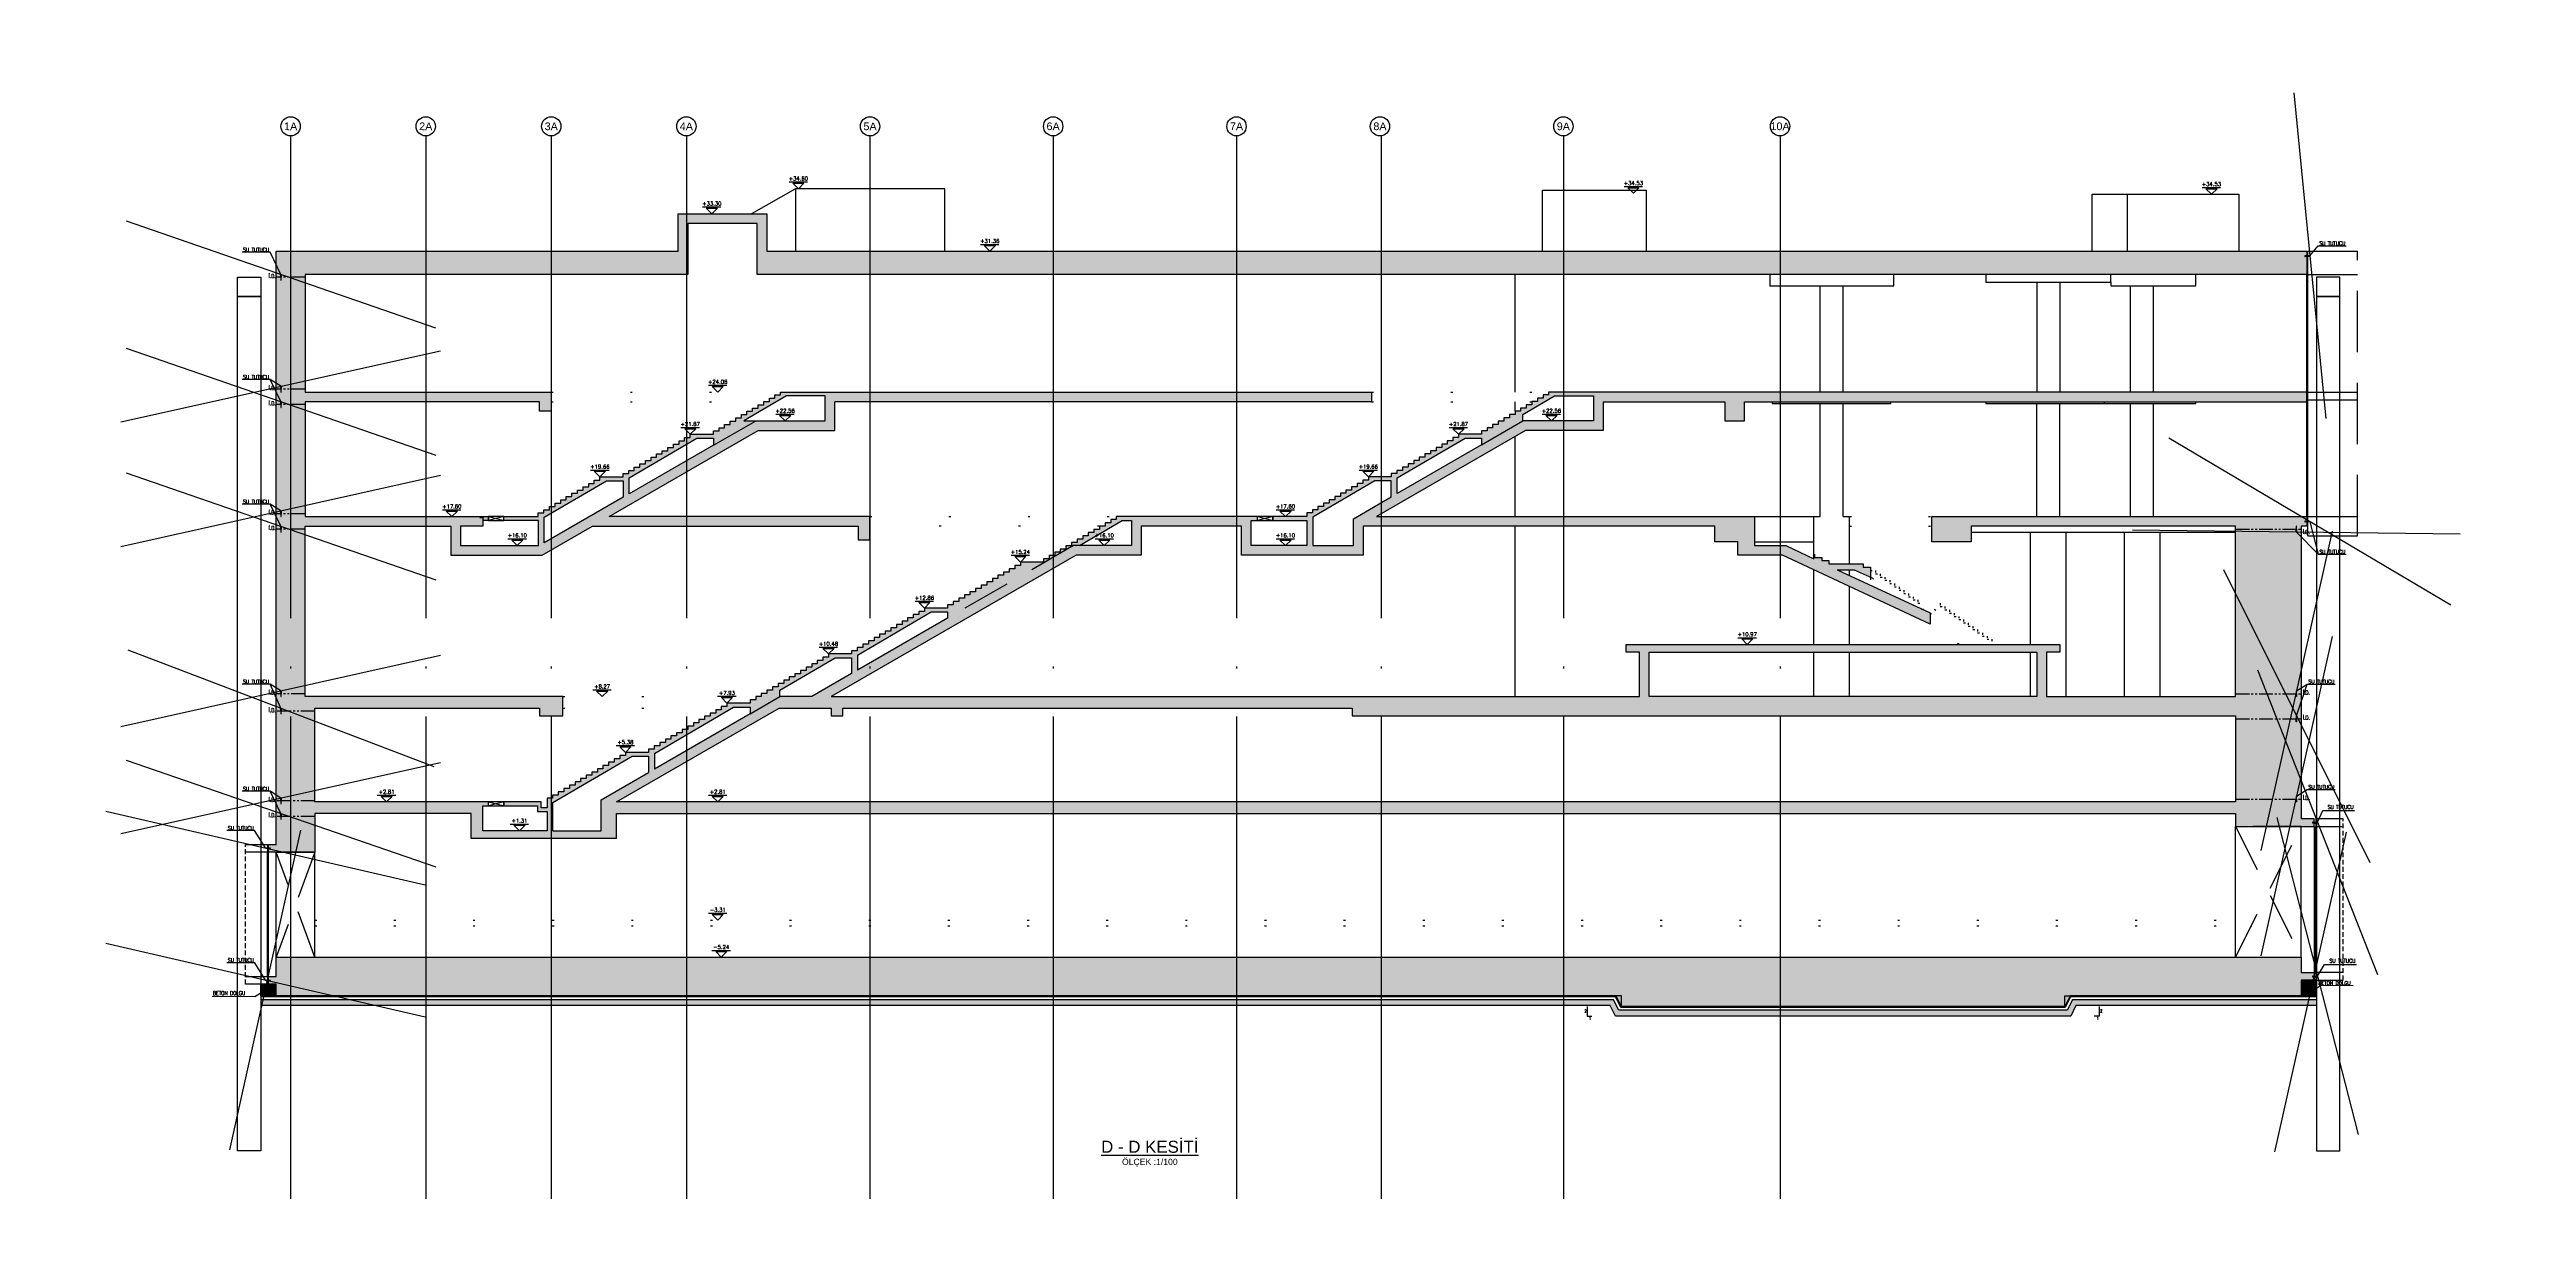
# Model space of a CAD drawing. Header units: millimetres. Extents: x 400382 to 401422, y 4543975 to 4544126.
# Drawn here: x 400877.2 to 401005.5, y 4543997.9 to 4544058.1 of the extents above; entities that cross this region are included whole.
import ezdxf
from ezdxf.enums import TextEntityAlignment as Align

# ---------------------------------------------------------------- set-up
doc = ezdxf.new("R2010")
doc.units = ezdxf.units.MM
for name, pattern in [('ACAD_ISO05W100', [33, 24, -3, 0, -3, 0, -3]), ('AKS', [3, 2.5, -0.25, 0, -0.25]), ('CIZGI', [0.4, 0.25, -0.15]), ('CONTINU', [0]), ('Dot', [4, 0, -4]), ('HIDDEN', [0.375, 0.25, -0.125]), ('HIDDEN2', [4.7625, 3.175, -1.5875]), ('UUC-ST-KAL-I05-101-U-000$0$ACAD_ISO05W100', [33, 24, -3, 0, -3, 0, -3])]:
    doc.linetypes.add(name, pattern=pattern)
for name, color, linetype in [('aks prota', 2, 'AKS'), ('caks prota', 4, 'Continuous'), ('görünüş prota', 4, 'Continuous'), ('inşaat derzi prota', 11, 'Continuous'), ('kesik prota', 2, 'CIZGI'), ('kesit prota', 1, 'Continuous'), ('kesit tarama prota', 252, 'Continuous'), ('kolon tarama prota', 252, 'Continuous'), ('kot prota', 4, 'Continuous'), ('merdiven prota', 2, 'Continuous'), ('not yazısı prota', 6, 'Continuous'), ('not çizgisi prota', 4, 'Continuous'), ('PRT-CST-rc_level', 6, 'Continuous'), ('PRT-CST-rc_levermark', 4, 'Continuous'), ('st_s_not yazısı', 6, 'Continuous'), ('st_s_su tutucu', 2, 'Continuous'), ('st_s_ölçü', 4, 'Continuous'), ('t35 prota', 3, 'Continuous'), ('taks prota', 7, 'Continuous'), ('tplan prota', 7, 'Continuous'), ('UUC-ST-KAL-I05-101-U-000$0$st_s_su tutucu', 2, 'Continuous')]:
    doc.layers.add(name, color=color, linetype=linetype)
doc.layers.add('PRT-KD-kazik', color=172, linetype='Continuous', lineweight=25)
doc.styles.add('Arial', font='Arial.ttf')
doc.styles.add('NOT', font='romanstw.shx')
doc.styles.add('OLCU', font='romanstw.shx')
doc.styles.add('TAKS', font='Arial Unicode.ttf')
doc.styles.add('TSIMPLEX', font='romanstw.shx')
doc.dimstyles.new('1-50', dxfattribs={"dimtxt": 10, "dimasz": 4, "dimexe": 4, "dimexo": 8, "dimgap": 4, "dimtad": 1, "dimdec": 1, "dimrnd": 0.05, "dimzin": 9, "dimdsep": 46, "dimtxsty": 'OLCU', "dimblk1": 'OBLIQUE', "dimblk2": 'OBLIQUE', "dimsah": 1, "dimcen": 2, "dimdle": 4, "dimclrd": 4, "dimclre": 4, "dimclrt": 3, "dimadec": 1, "dimazin": 0, "dimtfac": 1, "dimtdec": 1, "dimtix": 1, "dimtmove": 2, "dimatfit": 3, "dimldrblk": 'OBLIQUE', "dimfxl": 1, "dimtvp": 1, "dimtolj": 1, "dimtzin": 1, "dimarcsym": 0})

# ---------------------------------------------------------------- blocks, each defined once
blk = doc.blocks.new('KOTK5')
at = {"layer": 'PRT-CST-rc_levermark'}
blk.add_line((217, 160), (-213, 160), dxfattribs=at)
blk.add_lwpolyline([(130, 130), (-130, 130), (0, 0)], close=True, dxfattribs=at)
at = {"layer": 'PRT-CST-rc_level', "style": 'OLCU'}
blk.add_attdef('000.00', text='', height=90, dxfattribs=at).set_placement((0, 193), align=Align.CENTER)
blk = doc.blocks.new('_Oblique')
at = {"layer": 'st_s_ölçü', "lineweight": -2}
blk.add_line((-0.5, -0.5), (0.5, 0.5), dxfattribs=at)
blk = doc.blocks.new('D')
at = {"layer": 'st_s_su tutucu', "linetype": 'CONTINU', "ltscale": 0.2}
for p, q in [((-39988, 52508), (-39993, 52508)), ((-39993, 52508), (-39993, 52507)), ((-39993, 52507), (-39991, 52506)), ((-39993, 52449), (-39991, 52450)), ((-39993, 52448), (-39993, 52449)), ((-39988, 52448), (-39993, 52448)), ((-39991, 52499), (-39992, 52499)), ((-39992, 52499), (-39992, 52498)), ((-39992, 52498), (-39991, 52498)), ((-39991, 52489), (-39992, 52489)), ((-39992, 52489), (-39992, 52488)), ((-39992, 52488), (-39991, 52488)), ((-39991, 52479), (-39992, 52479)), ((-39992, 52479), (-39992, 52478)), ((-39992, 52478), (-39991, 52478)), ((-39992, 52468), (-39992, 52469)), ((-39992, 52469), (-39991, 52469)), ((-39991, 52468), (-39992, 52468)), ((-39992, 52458), (-39992, 52459)), ((-39992, 52459), (-39991, 52459)), ((-39991, 52458), (-39992, 52458)), ((-39991, 52506), (-39991, 52499)), ((-39991, 52498), (-39991, 52489)), ((-39991, 52488), (-39991, 52479)), ((-39991, 52469), (-39991, 52478)), ((-39991, 52459), (-39991, 52468)), ((-39991, 52450), (-39991, 52458)), ((-39990, 52506), (-39988, 52507)), ((-39990, 52499), (-39990, 52506)), ((-39989, 52499), (-39990, 52499)), ((-39990, 52489), (-39990, 52498)), ((-39990, 52498), (-39989, 52498)), ((-39989, 52489), (-39990, 52489)), ((-39990, 52479), (-39990, 52488)), ((-39990, 52488), (-39989, 52488)), ((-39989, 52479), (-39990, 52479)), ((-39990, 52478), (-39989, 52478)), ((-39990, 52478), (-39990, 52469)), ((-39990, 52469), (-39989, 52469)), ((-39989, 52468), (-39990, 52468)), ((-39990, 52468), (-39990, 52459)), ((-39990, 52459), (-39989, 52459)), ((-39989, 52458), (-39990, 52458)), ((-39990, 52458), (-39990, 52450)), ((-39990, 52450), (-39988, 52449)), ((-39989, 52498), (-39989, 52499)), ((-39989, 52488), (-39989, 52489)), ((-39989, 52478), (-39989, 52479)), ((-39989, 52469), (-39989, 52468)), ((-39989, 52459), (-39989, 52458)), ((-39988, 52507), (-39988, 52508)), ((-39988, 52449), (-39988, 52448))]:
    blk.add_line(p, q, dxfattribs=at)

msp = doc.modelspace()

# ---------------------------------------------------------------- hatches: boundary and pattern name
at = {"layer": 'kesit tarama prota'}
h = msp.add_hatch(color=256, dxfattribs=at)
h.dxf.hatch_style = 1
h.paths.add_polyline_path([(400994.129, 4544047.693), (400914.352, 4544047.693), (400914.352, 4544049.633), (400909.749, 4544049.633), (400909.749, 4544047.693), (400888.926, 4544047.693), (400888.926, 4544016.943), (400888.526, 4544016.943), (400888.526, 4544016.543), (400890.926, 4544016.543), (400890.926, 4544018.543), (400899.026, 4544018.543), (400899.026, 4544017.243), (400906.562, 4544017.243), (400906.562, 4544018.543), (400990.426, 4544018.543), (400990.426, 4544017.873), (400994.509, 4544017.873), (400994.509, 4544018.273), (400993.829, 4544018.273), (400993.829, 4544033.433), (400994.129, 4544033.433), (400994.129, 4544033.933), (400974.689, 4544033.933), (400974.689, 4544032.633), (400976.731, 4544032.633), (400976.731, 4544033.433), (400990.426, 4544033.433), (400990.426, 4544024.603), (400980.644, 4544024.603), (400980.644, 4544026.903), (400981.334, 4544026.903), (400981.334, 4544027.303), (400958.867, 4544027.303), (400958.867, 4544026.903), (400959.548, 4544026.903), (400959.548, 4544024.603), (400917.674, 4544024.603), (400930.37, 4544031.933), (400933.739, 4544031.933), (400933.739, 4544033.433), (400938.934, 4544033.433), (400938.934, 4544031.933), (400945.234, 4544031.933), (400945.234, 4544033.433), (400963.459, 4544033.433), (400963.459, 4544032.633), (400964.651, 4544032.633), (400964.651, 4544031.933), (400966.959, 4544031.933), (400974.602, 4544028.363), (400974.602, 4544028.94), (400969.8, 4544031.183), (400970.671, 4544031.183), (400971.51, 4544030.798), (400971.51, 4544031.143), (400971.51, 4544031.313), (400971.139, 4544031.313), (400971.139, 4544031.483), (400969.367, 4544031.483), (400969.367, 4544031.653), (400968.996, 4544031.653), (400968.996, 4544031.823), (400968.586, 4544031.823), (400968.586, 4544031.75), (400967.124, 4544032.433), (400965.502, 4544032.433), (400965.502, 4544033.933), (400945.922, 4544033.933), (400953.646, 4544038.393), (400957.669, 4544038.393), (400957.669, 4544039.893), (400963.971, 4544039.893), (400963.971, 4544038.893), (400964.992, 4544038.893), (400964.992, 4544039.893), (400994.129, 4544039.893), (400994.129, 4544040.393), (400954.845, 4544040.393), (400954.845, 4544040.243), (400954.555, 4544040.243), (400954.555, 4544040.073), (400954.265, 4544040.073), (400954.265, 4544039.903), (400953.975, 4544039.903), (400953.975, 4544039.733), (400953.685, 4544039.733), (400953.685, 4544039.563), (400953.395, 4544039.563), (400953.395, 4544039.393), (400953.105, 4544039.393), (400953.105, 4544039.223), (400952.815, 4544039.223), (400952.815, 4544039.053), (400952.525, 4544039.053), (400952.525, 4544038.883), (400952.235, 4544038.883), (400952.235, 4544038.713), (400951.945, 4544038.713), (400951.945, 4544038.543), (400951.655, 4544038.543), (400951.655, 4544038.373), (400951.365, 4544038.373), (400951.365, 4544038.203), (400950.175, 4544038.203), (400950.175, 4544038.033), (400949.885, 4544038.033), (400949.885, 4544037.863), (400949.595, 4544037.863), (400949.595, 4544037.693), (400949.305, 4544037.693), (400949.305, 4544037.523), (400949.015, 4544037.523), (400949.015, 4544037.353), (400948.725, 4544037.353), (400948.725, 4544037.183), (400948.435, 4544037.183), (400948.435, 4544037.013), (400948.145, 4544037.013), (400948.145, 4544036.843), (400947.855, 4544036.843), (400947.855, 4544036.673), (400947.565, 4544036.673), (400947.565, 4544036.503), (400947.275, 4544036.503), (400947.275, 4544036.333), (400946.985, 4544036.333), (400946.985, 4544036.163), (400946.695, 4544036.163), (400946.695, 4544035.993), (400945.505, 4544035.993), (400945.505, 4544035.823), (400945.215, 4544035.823), (400945.215, 4544035.653), (400944.925, 4544035.653), (400944.925, 4544035.483), (400944.635, 4544035.483), (400944.635, 4544035.313), (400944.345, 4544035.313), (400944.345, 4544035.143), (400944.055, 4544035.143), (400944.055, 4544034.973), (400943.765, 4544034.973), (400943.765, 4544034.803), (400943.475, 4544034.803), (400943.475, 4544034.633), (400943.185, 4544034.633), (400943.185, 4544034.463), (400942.895, 4544034.463), (400942.895, 4544034.293), (400942.605, 4544034.293), (400942.605, 4544034.123), (400942.315, 4544034.123), (400942.315, 4544033.933), (400940.559, 4544033.933), (400940.559, 4544033.733), (400942.325, 4544033.733), (400942.325, 4544032.433), (400939.434, 4544032.433), (400939.434, 4544033.733), (400939.759, 4544033.733), (400939.759, 4544033.933), (400932.447, 4544033.933), (400932.447, 4544033.783), (400932.157, 4544033.783), (400932.157, 4544033.613), (400931.867, 4544033.613), (400931.867, 4544033.443), (400931.577, 4544033.443), (400931.577, 4544033.273), (400931.287, 4544033.273), (400931.287, 4544033.103), (400930.997, 4544033.103), (400930.997, 4544032.933), (400930.707, 4544032.933), (400930.707, 4544032.763), (400930.417, 4544032.763), (400930.417, 4544032.593), (400930.127, 4544032.593), (400930.127, 4544032.423), (400929.837, 4544032.423), (400929.837, 4544032.253), (400929.547, 4544032.253), (400929.547, 4544032.083), (400929.257, 4544032.083), (400929.257, 4544031.913), (400928.967, 4544031.913), (400928.967, 4544031.743), (400928.677, 4544031.743), (400928.677, 4544031.573), (400927.477, 4544031.573), (400927.477, 4544031.403), (400927.187, 4544031.403), (400927.187, 4544031.233), (400926.897, 4544031.233), (400926.897, 4544031.063), (400926.607, 4544031.063), (400926.607, 4544030.893), (400926.317, 4544030.893), (400926.317, 4544030.723), (400926.027, 4544030.723), (400926.027, 4544030.553), (400925.737, 4544030.553), (400925.737, 4544030.383), (400925.447, 4544030.383), (400925.447, 4544030.213), (400925.157, 4544030.213), (400925.157, 4544030.043), (400924.867, 4544030.043), (400924.867, 4544029.873), (400924.577, 4544029.873), (400924.577, 4544029.703), (400924.287, 4544029.703), (400924.287, 4544029.533), (400923.997, 4544029.533), (400923.997, 4544029.363), (400923.707, 4544029.363), (400923.707, 4544029.193), (400922.507, 4544029.193), (400922.507, 4544029.023), (400922.217, 4544029.023), (400922.217, 4544028.853), (400921.927, 4544028.853), (400921.927, 4544028.683), (400921.637, 4544028.683), (400921.637, 4544028.513), (400921.347, 4544028.513), (400921.347, 4544028.343), (400921.057, 4544028.343), (400921.057, 4544028.173), (400920.767, 4544028.173), (400920.767, 4544028.003), (400920.477, 4544028.003), (400920.477, 4544027.833), (400920.187, 4544027.833), (400920.187, 4544027.663), (400919.897, 4544027.663), (400919.897, 4544027.493), (400919.607, 4544027.493), (400919.607, 4544027.323), (400919.317, 4544027.323), (400919.317, 4544027.153), (400919.027, 4544027.153), (400919.027, 4544026.983), (400918.737, 4544026.983), (400918.737, 4544026.813), (400917.537, 4544026.813), (400917.537, 4544026.643), (400917.247, 4544026.643), (400917.247, 4544026.473), (400916.957, 4544026.473), (400916.957, 4544026.303), (400916.667, 4544026.303), (400916.667, 4544026.133), (400916.377, 4544026.133), (400916.377, 4544025.963), (400916.087, 4544025.963), (400916.087, 4544025.793), (400915.797, 4544025.793), (400915.797, 4544025.623), (400915.507, 4544025.623), (400915.507, 4544025.453), (400915.217, 4544025.453), (400915.217, 4544025.283), (400914.927, 4544025.283), (400914.927, 4544025.113), (400914.637, 4544025.113), (400914.637, 4544024.943), (400914.347, 4544024.943), (400914.347, 4544024.773), (400914.057, 4544024.773), (400914.057, 4544024.603), (400913.767, 4544024.603), (400913.767, 4544024.433), (400913.477, 4544024.433), (400913.477, 4544024.263), (400912.277, 4544024.263), (400912.277, 4544024.093), (400911.987, 4544024.093), (400911.987, 4544023.923), (400911.697, 4544023.923), (400911.697, 4544023.753), (400911.407, 4544023.753), (400911.407, 4544023.583), (400911.117, 4544023.583), (400911.117, 4544023.413), (400910.827, 4544023.413), (400910.827, 4544023.243), (400910.537, 4544023.243), (400910.537, 4544023.073), (400910.247, 4544023.073), (400910.247, 4544022.903), (400909.957, 4544022.903), (400909.957, 4544022.733), (400909.667, 4544022.733), (400909.667, 4544022.563), (400909.377, 4544022.563), (400909.377, 4544022.393), (400909.087, 4544022.393), (400909.087, 4544022.223), (400908.797, 4544022.223), (400908.797, 4544022.053), (400908.507, 4544022.053), (400908.507, 4544021.883), (400908.217, 4544021.883), (400908.217, 4544021.713), (400907.017, 4544021.713), (400907.017, 4544021.543), (400906.727, 4544021.543), (400906.727, 4544021.373), (400906.437, 4544021.373), (400906.437, 4544021.203), (400906.147, 4544021.203), (400906.147, 4544021.033), (400905.857, 4544021.033), (400905.857, 4544020.863), (400905.567, 4544020.863), (400905.567, 4544020.693), (400905.277, 4544020.693), (400905.277, 4544020.523), (400904.987, 4544020.523), (400904.987, 4544020.353), (400904.697, 4544020.353), (400904.697, 4544020.183), (400904.407, 4544020.183), (400904.407, 4544020.013), (400904.117, 4544020.013), (400904.117, 4544019.843), (400903.827, 4544019.843), (400903.827, 4544019.673), (400903.537, 4544019.673), (400903.537, 4544019.503), (400903.247, 4544019.503), (400903.247, 4544019.333), (400902.957, 4544019.333), (400902.957, 4544018.843), (400902.657, 4544018.843), (400902.657, 4544019.143), (400900.726, 4544019.143), (400900.726, 4544018.943), (400902.457, 4544018.943), (400902.457, 4544018.643), (400902.957, 4544018.643), (400902.957, 4544017.643), (400899.626, 4544017.643), (400899.626, 4544018.943), (400899.926, 4544018.943), (400899.926, 4544019.143), (400890.926, 4544019.143), (400890.926, 4544024.003), (400902.576, 4544024.003), (400902.576, 4544023.603), (400903.776, 4544023.603), (400903.776, 4544024.603), (400890.426, 4544024.603), (400890.426, 4544033.433), (400897.976, 4544033.433), (400897.976, 4544031.933), (400902.709, 4544031.933), (400905.307, 4544033.433), (400919.076, 4544033.433), (400919.076, 4544032.733), (400919.676, 4544032.733), (400919.676, 4544033.933), (400906.173, 4544033.933), (400913.898, 4544038.393), (400917.861, 4544038.393), (400917.861, 4544039.893), (400945.676, 4544039.893), (400945.676, 4544040.393), (400915.057, 4544040.393), (400915.057, 4544040.243), (400914.767, 4544040.243), (400914.767, 4544040.073), (400914.477, 4544040.073), (400914.477, 4544039.903), (400914.187, 4544039.903), (400914.187, 4544039.733), (400913.897, 4544039.733), (400913.897, 4544039.563), (400913.607, 4544039.563), (400913.607, 4544039.393), (400913.317, 4544039.393), (400913.317, 4544039.223), (400913.027, 4544039.223), (400913.027, 4544039.053), (400912.737, 4544039.053), (400912.737, 4544038.883), (400912.447, 4544038.883), (400912.447, 4544038.713), (400912.157, 4544038.713), (400912.157, 4544038.543), (400911.867, 4544038.543), (400911.867, 4544038.373), (400911.577, 4544038.373), (400911.577, 4544038.203), (400910.377, 4544038.203), (400910.377, 4544038.033), (400910.087, 4544038.033), (400910.087, 4544037.863), (400909.797, 4544037.863), (400909.797, 4544037.693), (400909.507, 4544037.693), (400909.507, 4544037.523), (400909.217, 4544037.523), (400909.217, 4544037.353), (400908.927, 4544037.353), (400908.927, 4544037.183), (400908.637, 4544037.183), (400908.637, 4544037.013), (400908.347, 4544037.013), (400908.347, 4544036.843), (400908.057, 4544036.843), (400908.057, 4544036.673), (400907.767, 4544036.673), (400907.767, 4544036.503), (400907.477, 4544036.503), (400907.477, 4544036.333), (400907.187, 4544036.333), (400907.187, 4544036.163), (400906.897, 4544036.163), (400906.897, 4544035.993), (400905.697, 4544035.993), (400905.697, 4544035.823), (400905.407, 4544035.823), (400905.407, 4544035.653), (400905.117, 4544035.653), (400905.117, 4544035.483), (400904.827, 4544035.483), (400904.827, 4544035.313), (400904.537, 4544035.313), (400904.537, 4544035.143), (400904.247, 4544035.143), (400904.247, 4544034.973), (400903.957, 4544034.973), (400903.957, 4544034.803), (400903.667, 4544034.803), (400903.667, 4544034.633), (400903.377, 4544034.633), (400903.377, 4544034.463), (400903.087, 4544034.463), (400903.087, 4544034.293), (400902.797, 4544034.293), (400902.797, 4544034.123), (400902.507, 4544034.123), (400902.507, 4544033.933), (400900.726, 4544033.933), (400900.726, 4544033.733), (400902.517, 4544033.733), (400902.517, 4544032.433), (400898.476, 4544032.433), (400898.476, 4544033.433), (400899.626, 4544033.433), (400899.626, 4544033.733), (400899.926, 4544033.733), (400899.926, 4544033.933), (400890.426, 4544033.933), (400890.426, 4544039.893), (400902.576, 4544039.893), (400902.576, 4544039.393), (400903.176, 4544039.393), (400903.176, 4544040.393), (400890.426, 4544040.393), (400890.426, 4544046.493), (400910.249, 4544046.493), (400910.249, 4544049.133), (400913.852, 4544049.133), (400913.852, 4544046.493), (400994.129, 4544046.493)])
h.paths.add_polyline_path([(400917.361, 4544040.193), (400917.361, 4544038.893), (400913.149, 4544038.893), (400915.367, 4544040.193)], flags=16)
h.paths.add_polyline_path([(400911.587, 4544038.003), (400911.587, 4544037.636), (400907.207, 4544035.107), (400907.207, 4544035.943), (400910.721, 4544038.003)], flags=16)
h.paths.add_polyline_path([(400930.539, 4544032.433), (400932.757, 4544033.733), (400933.239, 4544033.733), (400933.239, 4544032.433)], flags=16)
h.paths.add_polyline_path([(400922.851, 4544028.993), (400923.707, 4544028.993), (400923.707, 4544028.663), (400919.037, 4544025.967), (400919.037, 4544026.757)], flags=16)
h.paths.add_polyline_path([(400906.907, 4544035.793), (400906.907, 4544034.934), (400902.817, 4544032.572), (400902.817, 4544033.903), (400906.041, 4544035.793)], flags=16)
h.paths.add_polyline_path([(400918.737, 4544026.613), (400918.737, 4544025.794), (400916.674, 4544024.603), (400915.019, 4544024.603), (400915.019, 4544024.935), (400917.881, 4544026.613)], flags=16)
h.paths.add_polyline_path([(400944.661, 4544024.003), (400944.661, 4544023.603), (400990.426, 4544023.603), (400990.426, 4544019.143), (400906.562, 4544019.143), (400914.98, 4544024.003), (400917.676, 4544024.003), (400917.676, 4544023.603), (400918.276, 4544023.603), (400918.276, 4544024.003)], flags=16)
h.paths.add_polyline_path([(400913.487, 4544024.063), (400913.487, 4544023.718), (400908.517, 4544020.849), (400908.517, 4544021.657), (400912.621, 4544024.063)], flags=16)
h.paths.add_polyline_path([(400942.625, 4544033.903), (400945.849, 4544035.793), (400946.695, 4544035.793), (400946.695, 4544034.957), (400944.734, 4544033.824), (400944.734, 4544032.433), (400942.625, 4544032.433)], flags=16)
h.paths.add_polyline_path([(400946.995, 4544035.937), (400950.519, 4544038.003), (400951.365, 4544038.003), (400951.365, 4544037.653), (400946.995, 4544035.13)], flags=16)
h.paths.add_polyline_path([(400908.217, 4544021.513), (400908.217, 4544020.675), (400905.762, 4544019.258), (400905.762, 4544017.643), (400903.257, 4544017.643), (400903.257, 4544019.107), (400907.361, 4544021.513)], flags=16)
h.paths.add_polyline_path([(400953.512, 4544039.23), (400955.155, 4544040.193), (400957.169, 4544040.193), (400957.169, 4544038.893), (400953.512, 4544038.893)], flags=16)
h.paths.add_polyline_path([(400960.058, 4544026.903), (400980.134, 4544026.903), (400980.134, 4544024.603), (400960.058, 4544024.603)], flags=16)
h = msp.add_hatch(color=256, dxfattribs=at)
h.dxf.hatch_style = 1
h.paths.add_polyline_path([(400994.509, 4544010.301), (400993.829, 4544010.301), (400993.829, 4544011.093), (400890.562, 4544011.093), (400890.426, 4544011.093), (400890.426, 4544011.093), (400888.926, 4544011.093), (400888.926, 4544010.093), (400888.526, 4544010.093), (400888.526, 4544009.693), (400888.926, 4544009.693), (400888.926, 4544009.093), (400958.337, 4544009.093), (400958.612, 4544008.543), (400981.579, 4544008.543), (400981.854, 4544009.093), (400993.829, 4544009.093), (400993.829, 4544009.901), (400994.509, 4544009.901)])
h = msp.add_hatch(color=256, dxfattribs=at)
h.dxf.hatch_style = 1
h.paths.add_polyline_path([(400888.926, 4544009.693), (400888.126, 4544009.693), (400888.126, 4544009.093), (400888.926, 4544009.093)])
h = msp.add_hatch(color=256, dxfattribs=at)
h.dxf.hatch_style = 1
h.paths.add_polyline_path([(400994.629, 4544009.901), (400993.829, 4544009.901), (400993.829, 4544009.093), (400994.629, 4544009.093)])
h = msp.add_hatch(dxfattribs=at)
h.set_pattern_fill('AR-CONC', color=253, scale=0.001)
h.set_pattern_definition([(50, (401062.25337, 4543702.90106), (0.18218467, -0.015939086), [0.01905, -0.20955]), (355, (401062.25337, 4543702.90106), (-0.03524342, 0.19105685), [0.01524, -0.16764058]), (100.451445, (401062.26855, 4543702.89974), (0.14694125, 0.17511775), [0.01619001, -0.17809024]), (46.1842, (401062.25337, 4543702.95186), (0.27107904, -0.04204233), [0.028575, -0.314325]), (96.63556, (401062.27596, 4543702.94836), (0.23740413, 0.24742612), [0.02428502, -0.2671356]), (351.18415, (401062.25337, 4543702.95186), (0.23740413, 0.24742612), [0.02285997, -0.25145973]), (21, (401062.27877, 4543702.93916), (0.15161439, -0.1022652), [0.01905, -0.20955]), (326, (401062.27877, 4543702.93916), (0.06180203, 0.18418797), [0.01524, -0.16764]), (71.451445, (401062.2914, 4543702.93064), (0.21341642, 0.08192277), [0.01619001, -0.17808994]), (37.5, (401062.25337, 4543702.901065), (0.003088603, 0.084555039), [0, -0.165608, 0, -0.17018, 0, -0.168275]), (7.5, (401062.25337, 4543702.90106), (0.066819663, 0.100180575), [0, -0.097028, 0, -0.161798, 0, -0.064135]), (327.5, (401062.196726, 4543702.901065), (0.135590595, -0.005728744), [0, -0.0635, 0, -0.19812, 0, -0.26289]), (317.5, (401062.17133, 4543702.90106), (0.14812918, 0.02542649), [0, -0.08255, 0, -0.131572, 0, -0.18669])])
h.paths.add_polyline_path([(400981.888, 4544008.043), (400982.163, 4544008.593), (400994.629, 4544008.593), (400994.629, 4544008.893), (400981.978, 4544008.893), (400981.703, 4544008.343), (400958.488, 4544008.343), (400958.213, 4544008.893), (400888.126, 4544008.893), (400888.126, 4544008.593), (400958.028, 4544008.593), (400958.303, 4544008.043)])

# ---------------------------------------------------------------- linework, layer by layer
at = {"layer": 'aks prota', "ltscale": 10}
for p, q in [((400889.676, 4544053.666), (400889.676, 4543997.861)), ((400896.676, 4544053.666), (400896.676, 4543997.861)), ((400903.176, 4544053.666), (400903.176, 4543997.861)), ((400910.176, 4544053.666), (400910.176, 4543997.861)), ((400919.676, 4544053.666), (400919.676, 4543997.861)), ((400929.176, 4544053.666), (400929.176, 4543997.861)), ((400938.676, 4544053.666), (400938.676, 4543997.861)), ((400946.176, 4544053.666), (400946.176, 4543997.861)), ((400955.607, 4544053.666), (400955.607, 4543997.861)), ((400966.833, 4544053.666), (400966.833, 4543997.861))]:
    msp.add_line(p, q, dxfattribs=at)
at = {"layer": 'caks prota', "ltscale": 0.05}
for centre in [(400889.676, 4544054.166), (400896.676, 4544054.166), (400903.176, 4544054.166), (400910.176, 4544054.166), (400919.692, 4544054.166), (400929.176, 4544054.166), (400938.676, 4544054.166), (400946.107, 4544054.166), (400955.607, 4544054.166), (400966.833, 4544054.166)]:
    msp.add_circle(centre, 0.5, dxfattribs=at)
at = {"layer": 'görünüş prota', "color": 4}
for p, q in [((400915.838, 4544050.933), (400915.838, 4544047.693)), ((400923.566, 4544050.933), (400915.838, 4544050.933)), ((400923.566, 4544047.693), (400923.566, 4544050.933)), ((400984.825, 4544047.693), (400984.825, 4544050.643)), ((400953.113, 4544040.393), (400953.113, 4544046.493)), ((400994.13, 4544040.393), (400994.13, 4544046.493)), ((400968.909, 4544040.393), (400968.909, 4544045.893)), ((400970.109, 4544040.393), (400970.109, 4544045.893)), ((400980.134, 4544046.093), (400980.134, 4544040.393)), ((400981.334, 4544046.093), (400981.334, 4544040.393)), ((400984.98, 4544040.393), (400984.98, 4544045.893)), ((400986.18, 4544040.393), (400986.18, 4544045.893)), ((400953.113, 4544039.393), (400953.113, 4544039.893)), ((400994.129, 4544033.933), (400994.129, 4544039.893)), ((400953.113, 4544038.662), (400953.113, 4544038.667)), ((400968.909, 4544033.933), (400968.909, 4544039.793)), ((400970.109, 4544033.933), (400970.109, 4544039.793)), ((400980.134, 4544033.933), (400980.134, 4544039.793)), ((400981.334, 4544033.933), (400981.334, 4544039.793)), ((400984.98, 4544033.933), (400984.98, 4544039.793)), ((400986.18, 4544033.933), (400986.18, 4544039.793)), ((400953.113, 4544033.933), (400953.113, 4544038.085)), ((400953.113, 4544024.603), (400953.113, 4544033.433)), ((400968.586, 4544031.75), (400968.586, 4544033.933)), ((400970.426, 4544031.483), (400970.426, 4544033.933)), ((400979.811, 4544027.303), (400979.811, 4544033.133)), ((400981.657, 4544024.603), (400981.657, 4544033.133)), ((400984.657, 4544033.133), (400984.657, 4544024.603)), ((400986.501, 4544033.133), (400986.501, 4544024.603)), ((400968.586, 4544027.303), (400968.586, 4544031.173)), ((400970.426, 4544030.891), (400970.426, 4544031.183)), ((400970.426, 4544027.303), (400970.426, 4544030.313)), ((400968.586, 4544024.603), (400968.586, 4544026.903)), ((400970.426, 4544024.603), (400970.426, 4544026.903)), ((400979.811, 4544024.603), (400979.811, 4544026.903)), ((400890.926, 4544011.093), (400890.926, 4544016.543))]:
    msp.add_line(p, q, dxfattribs=at)
at = {"layer": 'görünüş prota', "color": 4, "linetype": 'Dot'}
for p, q in [((400890.926, 4544013.023), (400990.426, 4544013.023)), ((400890.926, 4544012.723), (400990.426, 4544012.723))]:
    msp.add_line(p, q, dxfattribs=at)
at = {"layer": 'görünüş prota', "color": 4}
for points in [[(400915.838, 4544050.933), (400913.556, 4544049.633)], [(400954.53, 4544047.693), (400954.53, 4544050.863), (400959.897, 4544050.863), (400959.897, 4544047.693)], [(400983.006, 4544047.693), (400983.006, 4544050.643), (400990.6, 4544050.643), (400990.6, 4544047.693)], [(400966.296, 4544046.493), (400966.296, 4544045.893), (400972.722, 4544045.893), (400972.722, 4544046.493)], [(400977.5, 4544046.493), (400977.5, 4544046.093), (400983.969, 4544046.093), (400983.969, 4544046.493)], [(400983.969, 4544046.093), (400983.969, 4544045.893), (400988.374, 4544045.893), (400988.374, 4544046.493)], [(400966.433, 4544039.893), (400966.433, 4544039.793), (400972.579, 4544039.793), (400972.579, 4544039.893)], [(400977.497, 4544039.893), (400977.497, 4544039.793), (400983.643, 4544039.793), (400983.643, 4544039.893)], [(400983.643, 4544039.793), (400988.374, 4544039.793), (400988.374, 4544039.893)], [(400900.726, 4544033.933), (400899.926, 4544033.933)], [(400899.926, 4544033.733), (400900.726, 4544033.733)], [(400940.559, 4544033.933), (400939.759, 4544033.933)], [(400939.759, 4544033.733), (400940.559, 4544033.733)], [(400965.502, 4544033.933), (400968.909, 4544033.933)], [(400970.109, 4544033.933), (400970.426, 4544033.933)], [(400965.502, 4544032.633), (400968.586, 4544032.633)], [(400976.731, 4544033.133), (400990.426, 4544033.133)], [(400900.726, 4544019.143), (400899.926, 4544019.143)], [(400899.926, 4544018.943), (400900.726, 4544018.943)], [(400993.829, 4544011.093), (400993.829, 4544017.873)], [(400994.509, 4544017.873), (400994.509, 4544010.301)], [(400888.526, 4544010.093), (400888.526, 4544016.543)], [(400888.926, 4544011.093), (400888.926, 4544016.543)]]:
    msp.add_lwpolyline(points, dxfattribs=at)
at = {"layer": 'görünüş prota', "color": 4, "linetype": 'Dot'}
for points in [[(400903.176, 4544040.393), (400915.057, 4544040.393)], [(400903.176, 4544039.893), (400914.187, 4544039.893)], [(400945.676, 4544040.393), (400954.845, 4544040.393)], [(400945.676, 4544039.893), (400953.975, 4544039.893)], [(400919.676, 4544033.933), (400932.447, 4544033.933)], [(400931.577, 4544033.433), (400919.676, 4544033.433)], [(400970.426, 4544033.933), (400974.689, 4544033.933)], [(400970.426, 4544033.433), (400974.689, 4544033.433)], [(400971.51, 4544031.143), (400971.784, 4544031.143), (400971.784, 4544030.973), (400972.026, 4544030.973), (400972.026, 4544030.803), (400972.269, 4544030.803), (400972.269, 4544030.633), (400972.512, 4544030.633), (400972.512, 4544030.463), (400972.754, 4544030.463), (400972.754, 4544030.293), (400972.997, 4544030.293), (400972.997, 4544030.123), (400973.24, 4544030.123), (400973.24, 4544029.953), (400973.483, 4544029.953), (400973.483, 4544029.783), (400973.725, 4544029.783), (400973.725, 4544029.613), (400973.968, 4544029.613), (400973.968, 4544029.443), (400975.128, 4544029.443), (400975.128, 4544029.273), (400975.371, 4544029.273), (400975.371, 4544029.103), (400975.613, 4544029.103), (400975.613, 4544028.933), (400975.856, 4544028.933), (400975.856, 4544028.763), (400976.099, 4544028.763), (400976.099, 4544028.593), (400976.342, 4544028.593), (400976.342, 4544028.423), (400976.584, 4544028.423), (400976.584, 4544028.253), (400976.827, 4544028.253), (400976.827, 4544028.083), (400977.07, 4544028.083), (400977.07, 4544027.913), (400977.312, 4544027.913), (400977.312, 4544027.743), (400977.555, 4544027.743), (400977.555, 4544027.573), (400977.798, 4544027.573), (400977.798, 4544027.303)], [(400971.599, 4544030.757), (400973.375, 4544029.513)], [(400974.168, 4544029.143), (400974.821, 4544029.143), (400977.448, 4544027.303)], [(400974.602, 4544028.94), (400976.917, 4544027.303)], [(400976.108, 4544027.303), (400974.602, 4544028.363)], [(400903.776, 4544024.603), (400913.767, 4544024.603)], [(400903.776, 4544024.003), (400911.987, 4544024.003)]]:
    msp.add_lwpolyline(points, dxfattribs=at)
at = {"layer": 'görünüş prota'}
for points in [[(400888.926, 4544009.093), (400888.126, 4544009.093), (400888.126, 4544008.593)], [(400993.829, 4544009.093), (400994.629, 4544009.093), (400994.629, 4544008.593)], [(400994.629, 4544009.043), (400981.885, 4544009.043), (400981.61, 4544008.493), (400958.581, 4544008.493), (400958.306, 4544009.043), (400888.126, 4544009.043)], [(400994.629, 4544008.893), (400981.978, 4544008.893), (400981.703, 4544008.343), (400958.488, 4544008.343), (400958.213, 4544008.893), (400888.126, 4544008.893)], [(400994.629, 4544008.593), (400982.163, 4544008.593), (400981.888, 4544008.043), (400958.303, 4544008.043), (400958.028, 4544008.593), (400888.126, 4544008.593)]]:
    msp.add_lwpolyline(points, dxfattribs=at)
at = {"layer": 'inşaat derzi prota', "linetype": 'ACAD_ISO05W100', "ltscale": 0.03}
for points in [[(400890.426, 4544046.343), (400888.926, 4544046.343)], [(400890.426, 4544040.543), (400888.926, 4544040.543)], [(400890.426, 4544039.743), (400888.926, 4544039.743)], [(400890.426, 4544034.083), (400888.926, 4544034.083)], [(400890.426, 4544033.283), (400888.926, 4544033.283)], [(400990.426, 4544033.283), (400993.829, 4544033.283)], [(400890.426, 4544024.753), (400888.926, 4544024.753)], [(400990.426, 4544024.753), (400993.829, 4544024.753)], [(400890.926, 4544023.853), (400888.926, 4544023.853)], [(400990.426, 4544023.453), (400993.829, 4544023.453)], [(400890.926, 4544019.193), (400888.926, 4544019.193)], [(400890.926, 4544018.393), (400888.926, 4544018.393)], [(400990.426, 4544019.293), (400993.829, 4544019.293)]]:
    msp.add_lwpolyline(points, dxfattribs=at)
at = {"layer": 'kesik prota', "ltscale": 10}
for points in [[(400911.587, 4544037.636), (400913.764, 4544038.893)], [(400951.365, 4544037.653), (400953.512, 4544038.893)], [(400899.926, 4544033.933), (400900.726, 4544033.733), (400900.726, 4544033.933), (400899.926, 4544033.733), (400899.926, 4544033.933)], [(400939.759, 4544033.933), (400940.559, 4544033.733), (400940.559, 4544033.933), (400939.759, 4544033.733), (400939.759, 4544033.933)], [(400930.539, 4544032.433), (400930.236, 4544032.433), (400923.707, 4544028.663)], [(400913.487, 4544023.718), (400915.019, 4544024.603)], [(400899.926, 4544019.143), (400900.726, 4544018.943), (400900.726, 4544019.143), (400899.926, 4544018.943), (400899.926, 4544019.143)], [(400990.426, 4544011.093), (400993.829, 4544017.873), (400990.426, 4544017.873), (400993.829, 4544011.093)], [(400890.926, 4544011.093), (400888.926, 4544016.543), (400890.926, 4544016.543), (400888.926, 4544011.093)], [(400958.612, 4544008.543), (400958.612, 4544009.093), (400958.337, 4544009.093)], [(400981.579, 4544008.543), (400981.579, 4544009.093), (400981.854, 4544009.093)]]:
    msp.add_lwpolyline(points, dxfattribs=at)
at = {"layer": 'kesit prota', "color": 1}
for p, q in [((400888.926, 4544016.943), (400888.926, 4544047.693)), ((400905.762, 4544019.258), (400908.217, 4544020.675)), ((400899.026, 4544018.543), (400890.926, 4544018.543)), ((400890.926, 4544018.543), (400890.926, 4544016.543)), ((400899.026, 4544017.243), (400899.026, 4544018.543)), ((400906.562, 4544017.243), (400906.562, 4544018.543)), ((400906.562, 4544018.543), (400990.426, 4544018.543)), ((400990.426, 4544018.543), (400990.426, 4544017.873)), ((400994.509, 4544018.273), (400993.829, 4544018.273)), ((400994.509, 4544017.873), (400994.509, 4544018.273)), ((400888.526, 4544016.543), (400888.526, 4544016.943)), ((400888.526, 4544016.943), (400888.926, 4544016.943)), ((400906.562, 4544017.243), (400899.026, 4544017.243)), ((400990.426, 4544017.873), (400994.509, 4544017.873)), ((400890.926, 4544016.543), (400888.526, 4544016.543))]:
    msp.add_line(p, q, dxfattribs=at)
at = {"layer": 'kesit prota'}
for p, q in [((400919.037, 4544026.757), (400919.037, 4544025.967)), ((400908.517, 4544021.657), (400908.517, 4544020.849))]:
    msp.add_line(p, q, dxfattribs=at)
at = {"layer": 'kesit prota', "color": 4, "linetype": 'Dot'}
msp.add_line((400991.244, 4544012.723), (400991.277, 4544012.723), dxfattribs=at)
at = {"layer": 'kesit prota', "color": 1}
for points in [[(400888.926, 4544047.693), (400909.749, 4544047.693), (400909.749, 4544049.633), (400914.352, 4544049.633), (400914.352, 4544047.693), (400994.129, 4544047.693), (400994.129, 4544046.493), (400913.852, 4544046.493), (400913.852, 4544049.133)], [(400913.852, 4544049.133), (400910.249, 4544049.133), (400910.249, 4544046.493), (400890.426, 4544046.493), (400890.426, 4544040.393), (400903.176, 4544040.393), (400903.176, 4544039.393), (400902.576, 4544039.393), (400902.576, 4544039.893)], [(400957.669, 4544039.893), (400963.971, 4544039.893), (400963.971, 4544038.893), (400964.992, 4544038.893), (400964.992, 4544039.893), (400994.129, 4544039.893), (400994.129, 4544040.393), (400954.845, 4544040.393), (400954.845, 4544040.243), (400954.555, 4544040.243), (400954.555, 4544040.073), (400954.265, 4544040.073), (400954.265, 4544039.903), (400953.975, 4544039.903), (400953.975, 4544039.733), (400953.685, 4544039.733), (400953.685, 4544039.563), (400953.395, 4544039.563), (400953.395, 4544039.393), (400953.105, 4544039.393), (400953.105, 4544039.223), (400952.815, 4544039.223), (400952.815, 4544039.053), (400952.525, 4544039.053), (400952.525, 4544038.883), (400952.235, 4544038.883), (400952.235, 4544038.713), (400951.945, 4544038.713), (400951.945, 4544038.543), (400951.655, 4544038.543), (400951.655, 4544038.373), (400951.365, 4544038.373), (400951.365, 4544038.203), (400950.175, 4544038.203), (400950.175, 4544038.033), (400949.885, 4544038.033), (400949.885, 4544037.863), (400949.595, 4544037.863), (400949.595, 4544037.693), (400949.305, 4544037.693), (400949.305, 4544037.523), (400949.015, 4544037.523), (400949.015, 4544037.353), (400948.725, 4544037.353), (400948.725, 4544037.183), (400948.435, 4544037.183), (400948.435, 4544037.013), (400948.145, 4544037.013), (400948.145, 4544036.843), (400947.855, 4544036.843), (400947.855, 4544036.673), (400947.565, 4544036.673), (400947.565, 4544036.503), (400947.275, 4544036.503), (400947.275, 4544036.333), (400946.985, 4544036.333), (400946.985, 4544036.163), (400946.695, 4544036.163), (400946.695, 4544035.993), (400945.505, 4544035.993), (400945.505, 4544035.823), (400945.215, 4544035.823), (400945.215, 4544035.653), (400944.925, 4544035.653), (400944.925, 4544035.483), (400944.635, 4544035.483), (400944.635, 4544035.313), (400944.345, 4544035.313), (400944.345, 4544035.143), (400944.055, 4544035.143), (400944.055, 4544034.973), (400943.765, 4544034.973), (400943.765, 4544034.803), (400943.475, 4544034.803), (400943.475, 4544034.633), (400943.185, 4544034.633), (400943.185, 4544034.463), (400942.895, 4544034.463), (400942.895, 4544034.293), (400942.605, 4544034.293), (400942.605, 4544034.123), (400942.315, 4544034.123), (400942.315, 4544033.933), (400940.559, 4544033.933), (400940.559, 4544033.733), (400942.325, 4544033.733), (400942.325, 4544032.433), (400939.434, 4544032.433), (400939.434, 4544033.733), (400939.759, 4544033.733), (400939.759, 4544033.933), (400932.447, 4544033.933), (400932.447, 4544033.783), (400932.157, 4544033.783), (400932.157, 4544033.613), (400931.867, 4544033.613), (400931.867, 4544033.443), (400931.577, 4544033.443), (400931.577, 4544033.273), (400931.287, 4544033.273), (400931.287, 4544033.103), (400930.997, 4544033.103), (400930.997, 4544032.933), (400930.707, 4544032.933), (400930.707, 4544032.763), (400930.417, 4544032.763), (400930.417, 4544032.593), (400930.127, 4544032.593), (400930.127, 4544032.423), (400929.837, 4544032.423), (400929.837, 4544032.253), (400929.547, 4544032.253), (400929.547, 4544032.083), (400929.257, 4544032.083), (400929.257, 4544031.913), (400928.967, 4544031.913), (400928.967, 4544031.743), (400928.677, 4544031.743), (400928.677, 4544031.573), (400927.477, 4544031.573), (400927.477, 4544031.403), (400927.187, 4544031.403), (400927.187, 4544031.233), (400926.897, 4544031.233), (400926.897, 4544031.063), (400926.607, 4544031.063), (400926.607, 4544030.893), (400926.317, 4544030.893), (400926.317, 4544030.723), (400926.027, 4544030.723), (400926.027, 4544030.553), (400925.737, 4544030.553), (400925.737, 4544030.383), (400925.447, 4544030.383), (400925.447, 4544030.213), (400925.157, 4544030.213), (400925.157, 4544030.043), (400924.867, 4544030.043), (400924.867, 4544029.873), (400924.577, 4544029.873), (400924.577, 4544029.703), (400924.287, 4544029.703), (400924.287, 4544029.533), (400923.997, 4544029.533), (400923.997, 4544029.363), (400923.707, 4544029.363), (400923.707, 4544029.193), (400922.507, 4544029.193), (400922.507, 4544029.023), (400922.217, 4544029.023), (400922.217, 4544028.853), (400921.927, 4544028.853), (400921.927, 4544028.683), (400921.637, 4544028.683), (400921.637, 4544028.513), (400921.347, 4544028.513), (400921.347, 4544028.343), (400921.057, 4544028.343), (400921.057, 4544028.173), (400920.767, 4544028.173), (400920.767, 4544028.003), (400920.477, 4544028.003), (400920.477, 4544027.833), (400920.187, 4544027.833), (400920.187, 4544027.663), (400919.897, 4544027.663), (400919.897, 4544027.493), (400919.607, 4544027.493), (400919.607, 4544027.323), (400919.317, 4544027.323), (400919.317, 4544027.153), (400919.027, 4544027.153), (400919.027, 4544026.983), (400918.737, 4544026.983), (400918.737, 4544026.813), (400917.537, 4544026.813), (400917.537, 4544026.643), (400917.247, 4544026.643), (400917.247, 4544026.473), (400916.957, 4544026.473), (400916.957, 4544026.303), (400916.667, 4544026.303), (400916.667, 4544026.133), (400916.377, 4544026.133), (400916.377, 4544025.963), (400916.087, 4544025.963), (400916.087, 4544025.793), (400915.797, 4544025.793), (400915.797, 4544025.623), (400915.507, 4544025.623), (400915.507, 4544025.453), (400915.217, 4544025.453), (400915.217, 4544025.283), (400914.927, 4544025.283), (400914.927, 4544025.113), (400914.637, 4544025.113), (400914.637, 4544024.943), (400914.347, 4544024.943), (400914.347, 4544024.773), (400914.057, 4544024.773), (400914.057, 4544024.603), (400913.767, 4544024.603), (400913.767, 4544024.433), (400913.477, 4544024.433), (400913.477, 4544024.263), (400912.277, 4544024.263), (400912.277, 4544024.093), (400911.987, 4544024.093), (400911.987, 4544023.923), (400911.697, 4544023.923), (400911.697, 4544023.753), (400911.407, 4544023.753), (400911.407, 4544023.583), (400911.117, 4544023.583), (400911.117, 4544023.413), (400910.827, 4544023.413), (400910.827, 4544023.243), (400910.537, 4544023.243), (400910.537, 4544023.073), (400910.247, 4544023.073), (400910.247, 4544022.903), (400909.957, 4544022.903), (400909.957, 4544022.733), (400909.667, 4544022.733), (400909.667, 4544022.563), (400909.377, 4544022.563), (400909.377, 4544022.393), (400909.087, 4544022.393), (400909.087, 4544022.223), (400908.797, 4544022.223), (400908.797, 4544022.053), (400908.507, 4544022.053), (400908.507, 4544021.883), (400908.217, 4544021.883), (400908.217, 4544021.713), (400907.017, 4544021.713), (400907.017, 4544021.543), (400906.727, 4544021.543), (400906.727, 4544021.373), (400906.437, 4544021.373), (400906.437, 4544021.203), (400906.147, 4544021.203), (400906.147, 4544021.033), (400905.857, 4544021.033), (400905.857, 4544020.863), (400905.567, 4544020.863), (400905.567, 4544020.693), (400905.277, 4544020.693), (400905.277, 4544020.523), (400904.987, 4544020.523), (400904.987, 4544020.353), (400904.697, 4544020.353), (400904.697, 4544020.183), (400904.407, 4544020.183), (400904.407, 4544020.013), (400904.117, 4544020.013), (400904.117, 4544019.843), (400903.827, 4544019.843), (400903.827, 4544019.673), (400903.537, 4544019.673), (400903.537, 4544019.503), (400903.247, 4544019.503), (400903.247, 4544019.333), (400902.957, 4544019.333), (400902.957, 4544018.843), (400902.657, 4544018.843), (400902.657, 4544019.143), (400900.726, 4544019.143), (400900.726, 4544018.943), (400902.457, 4544018.943), (400902.457, 4544018.643), (400902.957, 4544018.643), (400902.957, 4544017.643), (400899.626, 4544017.643), (400899.626, 4544018.943), (400899.926, 4544018.943), (400899.926, 4544019.143), (400890.926, 4544019.143), (400890.926, 4544024.003), (400902.576, 4544024.003), (400902.576, 4544023.603), (400903.776, 4544023.603), (400903.776, 4544024.603), (400890.426, 4544024.603), (400890.426, 4544033.433), (400897.976, 4544033.433), (400897.976, 4544031.933), (400902.709, 4544031.933), (400905.307, 4544033.433), (400919.076, 4544033.433), (400919.076, 4544032.733), (400919.676, 4544032.733), (400919.676, 4544033.933), (400906.173, 4544033.933), (400913.898, 4544038.393), (400917.861, 4544038.393), (400917.861, 4544039.893)], [(400902.576, 4544039.893), (400890.426, 4544039.893), (400890.426, 4544033.933), (400899.926, 4544033.933), (400899.926, 4544033.733), (400899.626, 4544033.733), (400899.626, 4544033.433), (400898.476, 4544033.433), (400898.476, 4544032.433), (400902.517, 4544032.433), (400902.517, 4544033.733), (400900.726, 4544033.733), (400900.726, 4544033.933), (400902.507, 4544033.933), (400902.507, 4544034.123), (400902.797, 4544034.123), (400902.797, 4544034.293), (400903.087, 4544034.293), (400903.087, 4544034.463), (400903.377, 4544034.463), (400903.377, 4544034.633), (400903.667, 4544034.633), (400903.667, 4544034.803), (400903.957, 4544034.803), (400903.957, 4544034.973), (400904.247, 4544034.973), (400904.247, 4544035.143), (400904.537, 4544035.143), (400904.537, 4544035.313), (400904.827, 4544035.313), (400904.827, 4544035.483), (400905.117, 4544035.483), (400905.117, 4544035.653), (400905.407, 4544035.653), (400905.407, 4544035.823), (400905.697, 4544035.823), (400905.697, 4544035.993), (400906.897, 4544035.993), (400906.897, 4544036.163), (400907.187, 4544036.163), (400907.187, 4544036.333), (400907.477, 4544036.333), (400907.477, 4544036.503), (400907.767, 4544036.503), (400907.767, 4544036.673), (400908.057, 4544036.673), (400908.057, 4544036.843), (400908.347, 4544036.843), (400908.347, 4544037.013), (400908.637, 4544037.013), (400908.637, 4544037.183), (400908.927, 4544037.183), (400908.927, 4544037.353), (400909.217, 4544037.353), (400909.217, 4544037.523), (400909.507, 4544037.523), (400909.507, 4544037.693), (400909.797, 4544037.693), (400909.797, 4544037.863), (400910.087, 4544037.863), (400910.087, 4544038.033), (400910.377, 4544038.033), (400910.377, 4544038.203), (400911.577, 4544038.203), (400911.577, 4544038.373), (400911.867, 4544038.373), (400911.867, 4544038.543), (400912.157, 4544038.543), (400912.157, 4544038.713), (400912.447, 4544038.713), (400912.447, 4544038.883), (400912.737, 4544038.883), (400912.737, 4544039.053), (400913.027, 4544039.053), (400913.027, 4544039.223), (400913.317, 4544039.223), (400913.317, 4544039.393), (400913.607, 4544039.393), (400913.607, 4544039.563), (400913.897, 4544039.563), (400913.897, 4544039.733), (400914.187, 4544039.733), (400914.187, 4544039.903), (400914.477, 4544039.903), (400914.477, 4544040.073), (400914.767, 4544040.073), (400914.767, 4544040.243), (400915.057, 4544040.243), (400915.057, 4544040.393), (400945.676, 4544040.393), (400945.676, 4544039.893), (400917.861, 4544039.893)], [(400915.367, 4544040.193), (400913.149, 4544038.893), (400917.361, 4544038.893), (400917.361, 4544040.193), (400915.367, 4544040.193)], [(400957.669, 4544039.893), (400957.669, 4544038.393), (400953.646, 4544038.393), (400945.922, 4544033.933), (400965.502, 4544033.933), (400965.502, 4544032.433), (400967.124, 4544032.433), (400968.586, 4544031.75)], [(400969.8, 4544031.183), (400974.602, 4544028.94), (400974.602, 4544028.363), (400966.959, 4544031.933), (400964.651, 4544031.933), (400964.651, 4544032.633), (400963.459, 4544032.633), (400963.459, 4544033.433), (400945.234, 4544033.433), (400945.234, 4544031.933), (400938.934, 4544031.933), (400938.934, 4544033.433), (400933.739, 4544033.433), (400933.739, 4544031.933), (400930.37, 4544031.933), (400917.674, 4544024.603), (400959.548, 4544024.603), (400959.548, 4544026.903), (400958.867, 4544026.903), (400958.867, 4544027.303), (400981.334, 4544027.303), (400981.334, 4544026.903), (400980.644, 4544026.903), (400980.644, 4544024.603), (400990.426, 4544024.603), (400990.426, 4544033.433), (400976.731, 4544033.433), (400976.731, 4544032.633), (400974.689, 4544032.633), (400974.689, 4544033.933), (400994.129, 4544033.933), (400994.129, 4544033.433), (400993.829, 4544033.433), (400993.829, 4544018.273)], [(400968.586, 4544031.993), (400968.625, 4544031.993), (400968.625, 4544031.823), (400968.996, 4544031.823), (400968.996, 4544031.653), (400969.367, 4544031.653), (400969.367, 4544031.483), (400971.139, 4544031.483), (400971.139, 4544031.313), (400971.51, 4544031.313), (400971.51, 4544031.143)], [(400969.8, 4544031.183), (400970.671, 4544031.183), (400971.599, 4544030.757)], [(400917.676, 4544024.003), (400917.676, 4544023.603), (400918.276, 4544023.603), (400918.276, 4544024.003), (400944.661, 4544024.003), (400944.661, 4544023.603), (400990.426, 4544023.603), (400990.426, 4544019.143), (400906.562, 4544019.143), (400914.98, 4544024.003), (400917.676, 4544024.003)], [(400903.257, 4544017.643), (400905.762, 4544017.643), (400905.762, 4544019.258)], [(400888.926, 4544009.693), (400888.526, 4544009.693), (400888.526, 4544010.093), (400888.926, 4544010.093), (400888.926, 4544011.093), (400890.426, 4544011.093), (400890.426, 4544011.093), (400993.829, 4544011.093), (400993.829, 4544010.301), (400994.509, 4544010.301), (400994.509, 4544009.901), (400993.829, 4544009.901), (400993.829, 4544009.093), (400981.854, 4544009.093), (400981.579, 4544008.543), (400958.612, 4544008.543)], [(400888.926, 4544009.093), (400888.126, 4544009.093), (400888.126, 4544009.693), (400888.926, 4544009.693)], [(400958.612, 4544008.543), (400958.337, 4544009.093), (400888.926, 4544009.093), (400888.926, 4544009.693)], [(400994.629, 4544009.901), (400993.829, 4544009.901), (400993.829, 4544009.093), (400994.629, 4544009.093), (400994.629, 4544009.901)]]:
    msp.add_lwpolyline(points, dxfattribs=at)
at = {"layer": 'kesit prota'}
for points in [[(400953.512, 4544039.23), (400955.155, 4544040.193), (400957.169, 4544040.193), (400957.169, 4544038.893), (400953.512, 4544038.893), (400953.512, 4544039.23)], [(400951.365, 4544038.003), (400951.365, 4544037.653), (400946.995, 4544035.13), (400946.995, 4544035.937), (400950.519, 4544038.003), (400951.365, 4544038.003)], [(400902.817, 4544033.903), (400906.041, 4544035.793), (400906.907, 4544035.793), (400906.907, 4544034.934), (400902.817, 4544032.572), (400902.817, 4544033.903)], [(400933.239, 4544033.733), (400933.239, 4544032.433), (400930.539, 4544032.433), (400932.757, 4544033.733), (400933.239, 4544033.733)], [(400968.586, 4544031.75), (400968.586, 4544031.993)], [(400919.037, 4544026.757), (400922.851, 4544028.993), (400923.707, 4544028.993), (400923.707, 4544028.663), (400919.037, 4544025.967)], [(400908.517, 4544021.657), (400912.621, 4544024.063), (400913.487, 4544024.063), (400913.487, 4544023.718), (400908.517, 4544020.849)], [(400903.257, 4544017.643), (400903.257, 4544019.107), (400907.361, 4544021.513), (400908.217, 4544021.513), (400908.217, 4544020.675)]]:
    msp.add_lwpolyline(points, dxfattribs=at)
for points in [[(400911.587, 4544038.003), (400911.587, 4544037.636), (400907.207, 4544035.107), (400907.207, 4544035.943), (400910.721, 4544038.003)], [(400918.737, 4544026.613), (400918.737, 4544025.794), (400916.674, 4544024.603), (400915.019, 4544024.603), (400915.019, 4544024.935), (400917.881, 4544026.613)]]:
    msp.add_lwpolyline(points, close=True, dxfattribs=at)
at = {"layer": 'kesit prota', "color": 1}
for points in [[(400946.695, 4544034.957), (400946.695, 4544035.793), (400945.849, 4544035.793), (400942.625, 4544033.903), (400942.625, 4544032.433), (400944.734, 4544032.433), (400944.734, 4544033.824)], [(400960.058, 4544026.903), (400980.134, 4544026.903), (400980.134, 4544024.603), (400960.058, 4544024.603)]]:
    msp.add_lwpolyline(points, close=True, dxfattribs=at)
at = {"layer": 'kesit tarama prota'}
for points in [[(400994.179, 4544032.933), (400994.179, 4544047.693)], [(400994.179, 4544047.693), (400996.739, 4544047.693)], [(400994.179, 4544046.493), (400996.739, 4544046.493)], [(400994.179, 4544040.393), (400996.739, 4544040.393)], [(400994.179, 4544039.993), (400996.739, 4544039.993)], [(400994.179, 4544033.933), (400996.739, 4544033.933)], [(400994.179, 4544032.933), (400996.739, 4544032.933)], [(400971.51, 4544031.143), (400971.51, 4544030.662)]]:
    msp.add_lwpolyline(points, dxfattribs=at)
at = {"layer": 'kesit tarama prota', "linetype": 'HIDDEN2'}
msp.add_lwpolyline([(400996.739, 4544032.933), (400996.739, 4544047.693)], dxfattribs=at)
at = {"layer": 'kolon tarama prota'}
msp.add_line((400888.476, 4544010.093), (400888.476, 4544016.543), dxfattribs=at)
for points in [[(400996.003, 4544018.273), (400994.594, 4544018.273), (400994.594, 4544017.873), (400996.003, 4544017.873)], [(400887.339, 4544016.943), (400888.476, 4544016.943), (400888.476, 4544016.543), (400887.339, 4544016.543)], [(400994.594, 4544010.301), (400994.594, 4544017.873)], [(400887.339, 4544010.093), (400888.476, 4544010.093), (400888.476, 4544009.693), (400887.339, 4544009.693)], [(400996.003, 4544010.301), (400994.594, 4544010.301), (400994.594, 4544009.901), (400996.003, 4544009.901)]]:
    msp.add_lwpolyline(points, dxfattribs=at)
at = {"layer": 'kolon tarama prota', "linetype": 'HIDDEN'}
for points in [[(400996.003, 4544009.901), (400996.003, 4544018.273)], [(400887.339, 4544009.693), (400887.339, 4544016.943)]]:
    msp.add_lwpolyline(points, dxfattribs=at)
at = {"layer": 'merdiven prota', "linetype": 'HIDDEN', "ltscale": 10}
msp.add_lwpolyline([(400899.481, 4544033.933), (400899.481, 4544033.893), (400899.626, 4544033.893), (400899.626, 4544033.733)], dxfattribs=at)
at = {"layer": 'PRT-KD-kazik', "color": 3}
for points in [[(400886.926, 4544046.353), (400888.126, 4544046.353), (400888.126, 4544045.353), (400886.926, 4544045.353)], [(400995.829, 4544046.353), (400994.629, 4544046.353), (400994.629, 4544045.353), (400995.829, 4544045.353)], [(400886.926, 4544045.353), (400888.126, 4544045.353), (400888.126, 4544001.053), (400886.926, 4544001.053)], [(400995.829, 4544045.353), (400994.629, 4544045.353), (400994.629, 4544001.053), (400995.829, 4544001.053)]]:
    msp.add_lwpolyline(points, close=True, dxfattribs=at)
at = {"layer": 'st_s_ölçü', "ltscale": 0.1}
for points in [[(400956.833, 4544008.543), (400956.833, 4544008.043), (400957.083, 4544008.043)], [(400983.359, 4544008.543), (400983.359, 4544008.043), (400983.109, 4544008.043)]]:
    msp.add_lwpolyline(points, dxfattribs=at)
at = {"layer": 't35 prota', "color": 4}
msp.add_line((400990.426, 4544011.093), (400990.426, 4544017.873), dxfattribs=at)
at = {"layer": 'UUC-ST-KAL-I05-101-U-000$0$st_s_su tutucu', "linetype": 'UUC-ST-KAL-I05-101-U-000$0$ACAD_ISO05W100', "ltscale": 0.05}
for points in [[(400994.135, 4544047.463, -0.5773503), (400994.136, 4544047.466), (400994.171, 4544047.466, -0.5773503), (400994.173, 4544047.463), (400994.161, 4544047.443, 0.5773503), (400994.163, 4544047.44), (400994.208, 4544047.44), (400994.208, 4544047.434), (400994.212, 4544047.434), (400994.212, 4544047.44), (400994.245, 4544047.44), (400994.245, 4544047.434), (400994.249, 4544047.434), (400994.249, 4544047.44), (400994.27, 4544047.44), (400994.279, 4544047.427), (400994.284, 4544047.427), (400994.284, 4544047.458), (400994.279, 4544047.458), (400994.27, 4544047.445), (400994.249, 4544047.445), (400994.249, 4544047.451), (400994.245, 4544047.451), (400994.245, 4544047.445), (400994.212, 4544047.445), (400994.212, 4544047.451), (400994.208, 4544047.451), (400994.208, 4544047.445), (400994.171, 4544047.445, -0.5773503), (400994.169, 4544047.448), (400994.18, 4544047.467, 0.5773503), (400994.179, 4544047.47), (400994.129, 4544047.47, 0.5773503), (400994.127, 4544047.467), (400994.139, 4544047.448, -0.5773503), (400994.137, 4544047.445), (400994.099, 4544047.445), (400994.099, 4544047.451), (400994.095, 4544047.451), (400994.095, 4544047.445), (400994.063, 4544047.445), (400994.062, 4544047.451), (400994.058, 4544047.451), (400994.058, 4544047.445), (400994.038, 4544047.445), (400994.029, 4544047.458), (400994.024, 4544047.458), (400994.024, 4544047.427), (400994.029, 4544047.427), (400994.038, 4544047.44), (400994.058, 4544047.44), (400994.058, 4544047.434), (400994.063, 4544047.434), (400994.063, 4544047.44), (400994.095, 4544047.44), (400994.095, 4544047.434), (400994.099, 4544047.434), (400994.099, 4544047.44), (400994.145, 4544047.44, 0.5773503), (400994.147, 4544047.442)], [(400994.135, 4544033.704, -0.5773503), (400994.136, 4544033.706), (400994.171, 4544033.706, -0.5773503), (400994.173, 4544033.704), (400994.161, 4544033.683, 0.5773503), (400994.163, 4544033.681), (400994.208, 4544033.681), (400994.208, 4544033.675), (400994.212, 4544033.675), (400994.212, 4544033.681), (400994.245, 4544033.681), (400994.245, 4544033.675), (400994.249, 4544033.675), (400994.249, 4544033.681), (400994.27, 4544033.681), (400994.279, 4544033.668), (400994.284, 4544033.668), (400994.284, 4544033.699), (400994.279, 4544033.699), (400994.27, 4544033.686), (400994.249, 4544033.686), (400994.249, 4544033.692), (400994.245, 4544033.692), (400994.245, 4544033.686), (400994.212, 4544033.686), (400994.212, 4544033.692), (400994.208, 4544033.692), (400994.208, 4544033.686), (400994.171, 4544033.686, -0.5773503), (400994.169, 4544033.688), (400994.18, 4544033.708, 0.5773503), (400994.179, 4544033.711), (400994.129, 4544033.711, 0.5773503), (400994.127, 4544033.708), (400994.139, 4544033.688, -0.5773503), (400994.137, 4544033.686), (400994.099, 4544033.686), (400994.099, 4544033.692), (400994.095, 4544033.691), (400994.095, 4544033.686), (400994.063, 4544033.686), (400994.062, 4544033.691), (400994.058, 4544033.691), (400994.058, 4544033.686), (400994.038, 4544033.685), (400994.029, 4544033.698), (400994.024, 4544033.698), (400994.024, 4544033.667), (400994.029, 4544033.667), (400994.038, 4544033.68), (400994.058, 4544033.68), (400994.058, 4544033.674), (400994.063, 4544033.675), (400994.063, 4544033.68), (400994.095, 4544033.68), (400994.095, 4544033.675), (400994.099, 4544033.675), (400994.099, 4544033.68), (400994.145, 4544033.681, 0.5773503), (400994.147, 4544033.683)], [(400994.57, 4544018.052, -0.5773503), (400994.569, 4544018.05), (400994.534, 4544018.05, -0.5773503), (400994.532, 4544018.052), (400994.544, 4544018.073, 0.5773503), (400994.543, 4544018.075), (400994.497, 4544018.075), (400994.497, 4544018.081), (400994.493, 4544018.081), (400994.493, 4544018.075), (400994.46, 4544018.075), (400994.46, 4544018.081), (400994.456, 4544018.081), (400994.456, 4544018.075), (400994.435, 4544018.075), (400994.426, 4544018.088), (400994.421, 4544018.088), (400994.421, 4544018.057), (400994.426, 4544018.057), (400994.435, 4544018.07), (400994.456, 4544018.07), (400994.456, 4544018.064), (400994.46, 4544018.064), (400994.46, 4544018.07), (400994.493, 4544018.07), (400994.493, 4544018.064), (400994.497, 4544018.064), (400994.497, 4544018.07), (400994.535, 4544018.07, -0.5773503), (400994.536, 4544018.067), (400994.525, 4544018.048, 0.5773503), (400994.526, 4544018.045), (400994.576, 4544018.045, 0.5773503), (400994.578, 4544018.048), (400994.566, 4544018.067, -0.5773503), (400994.568, 4544018.07), (400994.606, 4544018.07), (400994.606, 4544018.064), (400994.61, 4544018.064), (400994.61, 4544018.07), (400994.643, 4544018.07), (400994.643, 4544018.064), (400994.647, 4544018.064), (400994.647, 4544018.07), (400994.667, 4544018.07), (400994.676, 4544018.057), (400994.681, 4544018.057), (400994.681, 4544018.088), (400994.676, 4544018.088), (400994.667, 4544018.075), (400994.647, 4544018.075), (400994.647, 4544018.081), (400994.643, 4544018.081), (400994.643, 4544018.075), (400994.61, 4544018.075), (400994.61, 4544018.081), (400994.606, 4544018.081), (400994.606, 4544018.075), (400994.56, 4544018.075, 0.5773503), (400994.558, 4544018.073)], [(400888.52, 4544016.722, -0.5773503), (400888.518, 4544016.72), (400888.483, 4544016.72, -0.5773503), (400888.482, 4544016.722), (400888.494, 4544016.743, 0.5773503), (400888.492, 4544016.745), (400888.446, 4544016.745), (400888.446, 4544016.751), (400888.442, 4544016.751), (400888.442, 4544016.745), (400888.409, 4544016.745), (400888.409, 4544016.751), (400888.405, 4544016.751), (400888.405, 4544016.745), (400888.385, 4544016.745), (400888.376, 4544016.758), (400888.371, 4544016.758), (400888.371, 4544016.727), (400888.376, 4544016.727), (400888.385, 4544016.74), (400888.405, 4544016.74), (400888.405, 4544016.734), (400888.409, 4544016.734), (400888.409, 4544016.74), (400888.442, 4544016.74), (400888.442, 4544016.734), (400888.446, 4544016.734), (400888.446, 4544016.74), (400888.484, 4544016.74, -0.5773503), (400888.486, 4544016.738), (400888.474, 4544016.718, 0.5773503), (400888.476, 4544016.715), (400888.526, 4544016.715, 0.5773503), (400888.527, 4544016.718), (400888.516, 4544016.738, -0.5773503), (400888.517, 4544016.74), (400888.555, 4544016.74), (400888.555, 4544016.734), (400888.559, 4544016.734), (400888.559, 4544016.74), (400888.592, 4544016.74), (400888.592, 4544016.734), (400888.596, 4544016.734), (400888.596, 4544016.74), (400888.617, 4544016.74), (400888.626, 4544016.727), (400888.631, 4544016.727), (400888.631, 4544016.758), (400888.626, 4544016.758), (400888.617, 4544016.745), (400888.596, 4544016.745), (400888.596, 4544016.751), (400888.592, 4544016.751), (400888.592, 4544016.745), (400888.559, 4544016.745), (400888.559, 4544016.751), (400888.555, 4544016.751), (400888.555, 4544016.745), (400888.509, 4544016.745, 0.5773503), (400888.508, 4544016.743)], [(400888.52, 4544009.871, -0.5773503), (400888.518, 4544009.869), (400888.483, 4544009.869, -0.5773503), (400888.482, 4544009.871), (400888.494, 4544009.892, 0.5773503), (400888.492, 4544009.895), (400888.446, 4544009.895), (400888.446, 4544009.9), (400888.442, 4544009.9), (400888.442, 4544009.895), (400888.409, 4544009.895), (400888.409, 4544009.9), (400888.405, 4544009.9), (400888.405, 4544009.895), (400888.385, 4544009.895), (400888.376, 4544009.908), (400888.371, 4544009.908), (400888.371, 4544009.876), (400888.376, 4544009.876), (400888.385, 4544009.889), (400888.405, 4544009.889), (400888.405, 4544009.884), (400888.409, 4544009.884), (400888.409, 4544009.889), (400888.442, 4544009.889), (400888.442, 4544009.884), (400888.446, 4544009.884), (400888.446, 4544009.889), (400888.484, 4544009.889, -0.5773503), (400888.486, 4544009.887), (400888.474, 4544009.867, 0.5773503), (400888.476, 4544009.865), (400888.526, 4544009.865, 0.5773503), (400888.527, 4544009.867), (400888.516, 4544009.887, -0.5773503), (400888.517, 4544009.889), (400888.555, 4544009.889), (400888.555, 4544009.884), (400888.559, 4544009.884), (400888.559, 4544009.889), (400888.592, 4544009.889), (400888.592, 4544009.884), (400888.596, 4544009.884), (400888.596, 4544009.889), (400888.617, 4544009.889), (400888.626, 4544009.876), (400888.631, 4544009.876), (400888.631, 4544009.908), (400888.626, 4544009.908), (400888.617, 4544009.895), (400888.596, 4544009.895), (400888.596, 4544009.9), (400888.592, 4544009.9), (400888.592, 4544009.895), (400888.559, 4544009.895), (400888.559, 4544009.9), (400888.555, 4544009.9), (400888.555, 4544009.895), (400888.509, 4544009.895, 0.5773503), (400888.508, 4544009.892)], [(400994.57, 4544010.08, -0.5773503), (400994.569, 4544010.078), (400994.534, 4544010.078, -0.5773503), (400994.532, 4544010.08), (400994.544, 4544010.101, 0.5773503), (400994.543, 4544010.103), (400994.497, 4544010.103), (400994.497, 4544010.109), (400994.493, 4544010.109), (400994.493, 4544010.103), (400994.46, 4544010.103), (400994.46, 4544010.109), (400994.456, 4544010.109), (400994.456, 4544010.103), (400994.435, 4544010.103), (400994.426, 4544010.116), (400994.421, 4544010.116), (400994.421, 4544010.085), (400994.426, 4544010.085), (400994.435, 4544010.098), (400994.456, 4544010.098), (400994.456, 4544010.092), (400994.46, 4544010.092), (400994.46, 4544010.098), (400994.493, 4544010.098), (400994.493, 4544010.092), (400994.497, 4544010.092), (400994.497, 4544010.098), (400994.535, 4544010.098, -0.5773503), (400994.536, 4544010.095), (400994.525, 4544010.076, 0.5773503), (400994.526, 4544010.073), (400994.576, 4544010.073, 0.5773503), (400994.578, 4544010.076), (400994.566, 4544010.095, -0.5773503), (400994.568, 4544010.098), (400994.606, 4544010.098), (400994.606, 4544010.092), (400994.61, 4544010.092), (400994.61, 4544010.098), (400994.643, 4544010.098), (400994.643, 4544010.092), (400994.647, 4544010.092), (400994.647, 4544010.098), (400994.667, 4544010.098), (400994.676, 4544010.085), (400994.681, 4544010.085), (400994.681, 4544010.116), (400994.676, 4544010.116), (400994.667, 4544010.103), (400994.647, 4544010.103), (400994.647, 4544010.109), (400994.643, 4544010.109), (400994.643, 4544010.103), (400994.61, 4544010.103), (400994.61, 4544010.109), (400994.606, 4544010.109), (400994.606, 4544010.103), (400994.56, 4544010.103, 0.5773503), (400994.558, 4544010.101)]]:
    msp.add_lwpolyline(points, format="xyb", close=True, dxfattribs=at)

# ---------------------------------------------------------------- block references
at = {"layer": 'kot prota', "linetype": 'CONTINU', "ltscale": 0.1}
ref = msp.add_blockref('KOTK5', (400915.978, 4544050.933), dxfattribs=dict(at, xscale=-0.002222222222222222, yscale=0.002222222222222222, zscale=0.002222222222222222, rotation=359.9999999999229))
ref.add_attrib('000.00', '+34.60', dxfattribs={"layer": 'PRT-CST-rc_level', "height": 0.2, "style": 'OLCU'}).set_placement((400915.978, 4544051.362), align=Align.CENTER)
ref = msp.add_blockref('KOTK5', (400911.496, 4544049.633), dxfattribs=dict(at, xscale=-0.002222222222222222, yscale=0.002222222222222222, zscale=0.002222222222222222, rotation=359.9999999999229))
ref.add_attrib('000.00', '+33.30', dxfattribs={"layer": 'PRT-CST-rc_level', "height": 0.2, "style": 'OLCU'}).set_placement((400911.496, 4544050.062), align=Align.CENTER)
ref = msp.add_blockref('KOTK5', (400959.237, 4544050.693), dxfattribs=dict(at, xscale=-0.002222222222222222, yscale=0.002222222222222222, zscale=0.002222222222222222, rotation=359.9999999999229))
ref.add_attrib('000.00', '+34.53', dxfattribs={"layer": 'PRT-CST-rc_level', "height": 0.2, "style": 'OLCU'}).set_placement((400959.237, 4544051.122), align=Align.CENTER)
ref = msp.add_blockref('KOTK5', (400989.18, 4544050.643), dxfattribs=dict(at, xscale=-0.002222222222222222, yscale=0.002222222222222222, zscale=0.002222222222222222, rotation=359.9999999999229))
ref.add_attrib('000.00', '+34.53', dxfattribs={"layer": 'PRT-CST-rc_level', "height": 0.2, "style": 'OLCU'}).set_placement((400989.18, 4544051.072), align=Align.CENTER)
ref = msp.add_blockref('KOTK5', (400925.894, 4544047.693), dxfattribs=dict(at, xscale=-0.002222222222222222, yscale=0.002222222222222222, zscale=0.002222222222222222, rotation=359.9999999999229))
ref.add_attrib('000.00', '+31.36', dxfattribs={"layer": 'PRT-CST-rc_level', "height": 0.2, "style": 'OLCU'}).set_placement((400925.894, 4544048.122), align=Align.CENTER)
ref = msp.add_blockref('KOTK5', (400911.802, 4544040.393), dxfattribs=dict(at, xscale=-0.002222222222222222, yscale=0.002222222222222222, zscale=0.002222222222222222, rotation=359.9999999999229))
ref.add_attrib('000.00', '+24.06', dxfattribs={"layer": 'PRT-CST-rc_level', "height": 0.2, "style": 'OLCU'}).set_placement((400911.802, 4544040.822), align=Align.CENTER)
ref = msp.add_blockref('KOTK5', (400910.377, 4544038.203), dxfattribs=dict(at, xscale=-0.002222222222222222, yscale=0.002222222222222222, zscale=0.002222222222222222, rotation=359.9999999999229))
ref.add_attrib('000.00', '+21.87', dxfattribs={"layer": 'PRT-CST-rc_level', "height": 0.2, "style": 'OLCU'}).set_placement((400910.377, 4544038.632), align=Align.CENTER)
ref = msp.add_blockref('KOTK5', (400915.291, 4544038.893), dxfattribs=dict(at, xscale=-0.002222222222222222, yscale=0.002222222222222222, zscale=0.002222222222222222, rotation=359.9999999999229))
ref.add_attrib('000.00', '+22.56', dxfattribs={"layer": 'PRT-CST-rc_level', "height": 0.2, "style": 'OLCU'}).set_placement((400915.291, 4544039.322), align=Align.CENTER)
ref = msp.add_blockref('KOTK5', (400950.175, 4544038.203), dxfattribs=dict(at, xscale=-0.002222222222222222, yscale=0.002222222222222222, zscale=0.002222222222222222, rotation=359.9999999999229))
ref.add_attrib('000.00', '+21.87', dxfattribs={"layer": 'PRT-CST-rc_level', "height": 0.2, "style": 'OLCU'}).set_placement((400950.175, 4544038.632), align=Align.CENTER)
ref = msp.add_blockref('KOTK5', (400954.99, 4544038.893), dxfattribs=dict(at, xscale=-0.002222222222222222, yscale=0.002222222222222222, zscale=0.002222222222222222, rotation=359.9999999999229))
ref.add_attrib('000.00', '+22.56', dxfattribs={"layer": 'PRT-CST-rc_level', "height": 0.2, "style": 'OLCU'}).set_placement((400954.99, 4544039.322), align=Align.CENTER)
ref = msp.add_blockref('KOTK5', (400905.697, 4544035.993), dxfattribs=dict(at, xscale=-0.002222222222222222, yscale=0.002222222222222222, zscale=0.002222222222222222, rotation=359.9999999999229))
ref.add_attrib('000.00', '+19.66', dxfattribs={"layer": 'PRT-CST-rc_level', "height": 0.2, "style": 'OLCU'}).set_placement((400905.697, 4544036.422), align=Align.CENTER)
ref = msp.add_blockref('KOTK5', (400945.505, 4544035.993), dxfattribs=dict(at, xscale=-0.002222222222222222, yscale=0.002222222222222222, zscale=0.002222222222222222, rotation=359.9999999999229))
ref.add_attrib('000.00', '+19.66', dxfattribs={"layer": 'PRT-CST-rc_level', "height": 0.2, "style": 'OLCU'}).set_placement((400945.505, 4544036.422), align=Align.CENTER)
ref = msp.add_blockref('KOTK5', (400898.027, 4544033.933), dxfattribs=dict(at, xscale=-0.002222222222222222, yscale=0.002222222222222222, zscale=0.002222222222222222, rotation=359.9999999999229))
ref.add_attrib('000.00', '+17.60', dxfattribs={"layer": 'PRT-CST-rc_level', "height": 0.2, "style": 'OLCU'}).set_placement((400898.027, 4544034.362), align=Align.CENTER)
ref = msp.add_blockref('KOTK5', (400941.212, 4544033.933), dxfattribs=dict(at, xscale=-0.002222222222222222, yscale=0.002222222222222222, zscale=0.002222222222222222, rotation=359.9999999999229))
ref.add_attrib('000.00', '+17.60', dxfattribs={"layer": 'PRT-CST-rc_level', "height": 0.2, "style": 'OLCU'}).set_placement((400941.212, 4544034.362), align=Align.CENTER)
ref = msp.add_blockref('KOTK5', (400901.418, 4544032.433), dxfattribs=dict(at, xscale=-0.002222222222222222, yscale=0.002222222222222222, zscale=0.002222222222222222, rotation=359.9999999999229))
ref.add_attrib('000.00', '+16.10', dxfattribs={"layer": 'PRT-CST-rc_level', "height": 0.2, "style": 'OLCU'}).set_placement((400901.418, 4544032.862), align=Align.CENTER)
ref = msp.add_blockref('KOTK5', (400927.477, 4544031.573), dxfattribs=dict(at, xscale=-0.002222222222222222, yscale=0.002222222222222222, zscale=0.002222222222222222, rotation=359.9999999999229))
ref.add_attrib('000.00', '+15.24', dxfattribs={"layer": 'PRT-CST-rc_level', "height": 0.2, "style": 'OLCU'}).set_placement((400927.477, 4544032.002), align=Align.CENTER)
ref = msp.add_blockref('KOTK5', (400931.827, 4544032.433), dxfattribs=dict(at, xscale=-0.002222222222222222, yscale=0.002222222222222222, zscale=0.002222222222222222, rotation=359.9999999999229))
ref.add_attrib('000.00', '+16.10', dxfattribs={"layer": 'PRT-CST-rc_level', "height": 0.2, "style": 'OLCU'}).set_placement((400931.827, 4544032.862), align=Align.CENTER)
ref = msp.add_blockref('KOTK5', (400941.212, 4544032.433), dxfattribs=dict(at, xscale=-0.002222222222222222, yscale=0.002222222222222222, zscale=0.002222222222222222, rotation=359.9999999999229))
ref.add_attrib('000.00', '+16.10', dxfattribs={"layer": 'PRT-CST-rc_level', "height": 0.2, "style": 'OLCU'}).set_placement((400941.212, 4544032.862), align=Align.CENTER)
ref = msp.add_blockref('KOTK5', (400922.507, 4544029.193), dxfattribs=dict(at, xscale=-0.002222222222222222, yscale=0.002222222222222222, zscale=0.002222222222222222, rotation=359.9999999999229))
ref.add_attrib('000.00', '+12.86', dxfattribs={"layer": 'PRT-CST-rc_level', "height": 0.2, "style": 'OLCU'}).set_placement((400922.507, 4544029.622), align=Align.CENTER)
ref = msp.add_blockref('KOTK5', (400917.537, 4544026.813), dxfattribs=dict(at, xscale=-0.002222222222222222, yscale=0.002222222222222222, zscale=0.002222222222222222, rotation=359.9999999999229))
ref.add_attrib('000.00', '+10.48', dxfattribs={"layer": 'PRT-CST-rc_level', "height": 0.2, "style": 'OLCU'}).set_placement((400917.537, 4544027.242), align=Align.CENTER)
ref = msp.add_blockref('KOTK5', (400965.135, 4544027.303), dxfattribs=dict(at, xscale=-0.002222222222222222, yscale=0.002222222222222222, zscale=0.002222222222222222, rotation=359.9999999999229))
ref.add_attrib('000.00', '+10.97', dxfattribs={"layer": 'PRT-CST-rc_level', "height": 0.2, "style": 'OLCU'}).set_placement((400965.135, 4544027.732), align=Align.CENTER)
ref = msp.add_blockref('KOTK5', (400905.814, 4544024.603), dxfattribs=dict(at, xscale=-0.002222222222222222, yscale=0.002222222222222222, zscale=0.002222222222222222, rotation=359.9999999999229))
ref.add_attrib('000.00', '+8.27', dxfattribs={"layer": 'PRT-CST-rc_level', "height": 0.2, "style": 'OLCU'}).set_placement((400905.814, 4544025.032), align=Align.CENTER)
ref = msp.add_blockref('KOTK5', (400912.277, 4544024.263), dxfattribs=dict(at, xscale=-0.002222222222222222, yscale=0.002222222222222222, zscale=0.002222222222222222, rotation=359.9999999999229))
ref.add_attrib('000.00', '+7.93', dxfattribs={"layer": 'PRT-CST-rc_level', "height": 0.2, "style": 'OLCU'}).set_placement((400912.277, 4544024.692), align=Align.CENTER)
ref = msp.add_blockref('KOTK5', (400907.017, 4544021.713), dxfattribs=dict(at, xscale=-0.002222222222222222, yscale=0.002222222222222222, zscale=0.002222222222222222, rotation=359.9999999999229))
ref.add_attrib('000.00', '+5.38', dxfattribs={"layer": 'PRT-CST-rc_level', "height": 0.2, "style": 'OLCU'}).set_placement((400907.017, 4544022.142), align=Align.CENTER)
ref = msp.add_blockref('KOTK5', (400894.648, 4544019.143), dxfattribs=dict(at, xscale=-0.002222222222222222, yscale=0.002222222222222222, zscale=0.002222222222222222, rotation=359.9999999999229))
ref.add_attrib('000.00', '+2.81', dxfattribs={"layer": 'PRT-CST-rc_level', "height": 0.2, "style": 'OLCU'}).set_placement((400894.648, 4544019.572), align=Align.CENTER)
ref = msp.add_blockref('KOTK5', (400911.802, 4544019.143), dxfattribs=dict(at, xscale=-0.002222222222222222, yscale=0.002222222222222222, zscale=0.002222222222222222, rotation=359.9999999999229))
ref.add_attrib('000.00', '+2.81', dxfattribs={"layer": 'PRT-CST-rc_level', "height": 0.2, "style": 'OLCU'}).set_placement((400911.802, 4544019.572), align=Align.CENTER)
ref = msp.add_blockref('KOTK5', (400901.531, 4544017.643), dxfattribs=dict(at, xscale=-0.002222222222222222, yscale=0.002222222222222222, zscale=0.002222222222222222, rotation=359.9999999999229))
ref.add_attrib('000.00', '+1.31', dxfattribs={"layer": 'PRT-CST-rc_level', "height": 0.2, "style": 'OLCU'}).set_placement((400901.531, 4544018.072), align=Align.CENTER)
ref = msp.add_blockref('KOTK5', (400911.802, 4544013.023), dxfattribs=dict(at, xscale=-0.002222222222222222, yscale=0.002222222222222222, zscale=0.002222222222222222, rotation=359.9999999999229))
ref.add_attrib('000.00', '-3.31', dxfattribs={"layer": 'PRT-CST-rc_level', "height": 0.2, "style": 'OLCU'}).set_placement((400911.802, 4544013.452), align=Align.CENTER)
ref = msp.add_blockref('KOTK5', (400911.984, 4544011.093), dxfattribs=dict(at, xscale=-0.002222222222222222, yscale=0.002222222222222222, zscale=0.002222222222222222, rotation=359.9999999999229))
ref.add_attrib('000.00', '-5.24', dxfattribs={"layer": 'PRT-CST-rc_level', "height": 0.2, "style": 'OLCU'}).set_placement((400911.984, 4544011.522), align=Align.CENTER)
at = {"layer": 'st_s_ölçü', "yscale": 0.004999999999999998, "zscale": 0.004999999999999998}
for p, xscale, rotation in [((400689.225, 4544308.734), 0.004999999999999998, 180.0000000000422), ((400689.225, 4544302.934), 0.004999999999999998, 180.0000000000422), ((400689.225, 4544302.134), 0.004999999999999998, 180.0000000000422), ((400689.225, 4544296.474), 0.004999999999999998, 180.0000000000422), ((400689.225, 4544295.674), 0.004999999999999998, 180.0000000000422), ((401193.53, 4544295.674), -0.004999999999999998, 180), ((400689.225, 4544287.144), 0.004999999999999998, 180.0000000000422), ((401193.53, 4544287.144), -0.004999999999999998, 180), ((400689.225, 4544286.244), 0.004999999999999998, 180.0000000000422), ((401193.53, 4544285.844), -0.004999999999999998, 180), ((400689.225, 4544281.584), 0.004999999999999998, 180.0000000000422), ((401193.53, 4544281.684), -0.004999999999999998, 180), ((400689.225, 4544280.784), 0.004999999999999998, 180.0000000000422)]:
    msp.add_blockref('D', p, dxfattribs=dict(at, xscale=xscale, rotation=rotation))

# ---------------------------------------------------------------- texts
at = {"layer": 'not yazısı prota', "ltscale": 0.05, "style": 'TSIMPLEX', "width": 0.8}
for s, p in [('SU TUTUCU', (400887.21, 4544047.671)), ('SU TUTUCU', (400994.769, 4544048.001)), ('İ.D.', (400888.538, 4544046.304)), ('SU TUTUCU', (400887.21, 4544041.072)), ('İ.D.', (400888.538, 4544040.504)), ('İ.D.', (400888.538, 4544039.704)), ('SU TUTUCU', (400887.21, 4544034.612)), ('İ.D.', (400888.538, 4544034.044)), ('İ.D.', (400888.538, 4544033.244)), ('İ.D.', (400993.911, 4544033.038)), ('SU TUTUCU', (400994.769, 4544032.011)), ('SU TUTUCU', (400887.21, 4544025.282)), ('İ.D.', (400888.538, 4544024.714)), ('İ.D.', (400993.911, 4544024.714)), ('SU TUTUCU', (400994.204, 4544025.281)), ('İ.D.', (400888.538, 4544023.796)), ('İ.D.', (400993.911, 4544023.414)), ('SU TUTUCU', (400887.21, 4544019.722)), ('İ.D.', (400888.538, 4544019.154)), ('İ.D.', (400993.911, 4544019.254)), ('SU TUTUCU', (400994.204, 4544019.821)), ('İ.D.', (400888.538, 4544018.354)), ('BETON DOLGU', (400885.652, 4544009.135))]:
    msp.add_text(s, height=0.2, dxfattribs=at).set_placement(p)
for s, rotation, p in [('SU TUTUCU', 360, (400995.198, 4544018.781)), ('SU TUTUCU', 0, (400886.421, 4544017.69)), ('SU TUTUCU', 0, (400886.421, 4544010.846)), ('SU TUTUCU', 360, (400995.294, 4544010.809)), ('BETON DOLGU', 359.85948, (400994.722, 4544009.658))]:
    msp.add_text(s, height=0.2, rotation=rotation, dxfattribs=at).set_placement(p)
at = {"layer": 'st_s_not yazısı', "ltscale": 0.05, "style": 'NOT', "width": 0.8}
for s, p in [('2', (400956.697, 4544008.227)), ('1', (400956.932, 4544007.849)), ('1', (400983.231, 4544007.849)), ('2', (400983.414, 4544008.227))]:
    msp.add_text(s, height=0.15, dxfattribs=at).set_placement(p)
at = {"layer": 't35 prota', "style": 'Arial'}
msp.add_text('ÖLÇEK :1/100', height=0.32, dxfattribs=at).set_placement((400934.185, 4544000.471), align=Align.MIDDLE)
at = {"layer": 'taks prota', "style": 'TAKS'}
for s, p in [('1A', (400889.676, 4544054.166)), ('2A', (400896.676, 4544054.166)), ('3A', (400903.176, 4544054.166)), ('4A', (400910.176, 4544054.166)), ('5A', (400919.692, 4544054.166)), ('6A', (400929.176, 4544054.166)), ('7A', (400938.676, 4544054.166)), ('8A', (400946.107, 4544054.166)), ('9A', (400955.607, 4544054.166)), ('10A', (400966.833, 4544054.166))]:
    msp.add_text(s, height=0.4, rotation=359.50517, dxfattribs=at).set_placement(p, align=Align.MIDDLE_CENTER)
at = {"layer": 'tplan prota', "style": 'Arial'}
msp.add_text('%%UD - D KESİTİ', height=0.625, dxfattribs=at).set_placement((400934.185, 4544001.346), align=Align.MIDDLE)

# ---------------------------------------------------------------- leaders
at = {"layer": 'not çizgisi prota'}
for points in [[(400889.17, 4544046.493), (400888.612, 4544047.643), (400887.173, 4544047.643)], [(400994.284, 4544047.458), (400994.707, 4544047.973), (400996.167, 4544047.973)], [(400889.171, 4544039.895), (400888.612, 4544041.044), (400887.174, 4544041.044)], [(400889.164, 4544040.693), (400888.612, 4544041.044), (400887.162, 4544041.044)], [(400889.171, 4544033.435), (400888.612, 4544034.584), (400887.174, 4544034.584)], [(400889.164, 4544034.233), (400888.612, 4544034.584), (400887.162, 4544034.584)], [(400889.171, 4544024.003), (400888.612, 4544025.254), (400887.174, 4544025.254)], [(400993.591, 4544023.603), (400994.143, 4544025.253), (400995.581, 4544025.253)], [(400994.277, 4544033.668), (400994.707, 4544031.983), (400996.167, 4544031.983)], [(400889.164, 4544024.903), (400888.612, 4544025.254), (400887.162, 4544025.254)], [(400993.584, 4544033.133), (400994.707, 4544031.983), (400996.167, 4544031.983)], [(400993.591, 4544024.902), (400994.143, 4544025.253), (400995.593, 4544025.253)], [(400889.171, 4544018.545), (400888.612, 4544019.694), (400887.174, 4544019.694)], [(400994.68, 4544018.088), (400994.944, 4544018.695), (400996.599, 4544018.696)], [(400889.164, 4544019.343), (400888.612, 4544019.694), (400887.162, 4544019.694)], [(400888.372, 4544016.758), (400887.811, 4544017.655), (400886.373, 4544017.655)], [(400993.591, 4544019.442), (400994.143, 4544019.793), (400995.593, 4544019.793)], [(400888.375, 4544009.909), (400887.814, 4544010.806), (400886.376, 4544010.806)], [(400994.68, 4544010.116), (400995.039, 4544010.723), (400996.695, 4544010.724)], [(400994.305, 4544009.292), (400994.857, 4544009.642), (400996.517, 4544009.629)], [(400888.369, 4544009.389), (400887.818, 4544009.038), (400885.604, 4544009.05)]]:
    msp.add_leader(points, dimstyle='1-50', override={"dimasz": 12, "dimgap": 4, "dimtad": 0}, dxfattribs=at)

doc.saveas('drawing.dxf')
